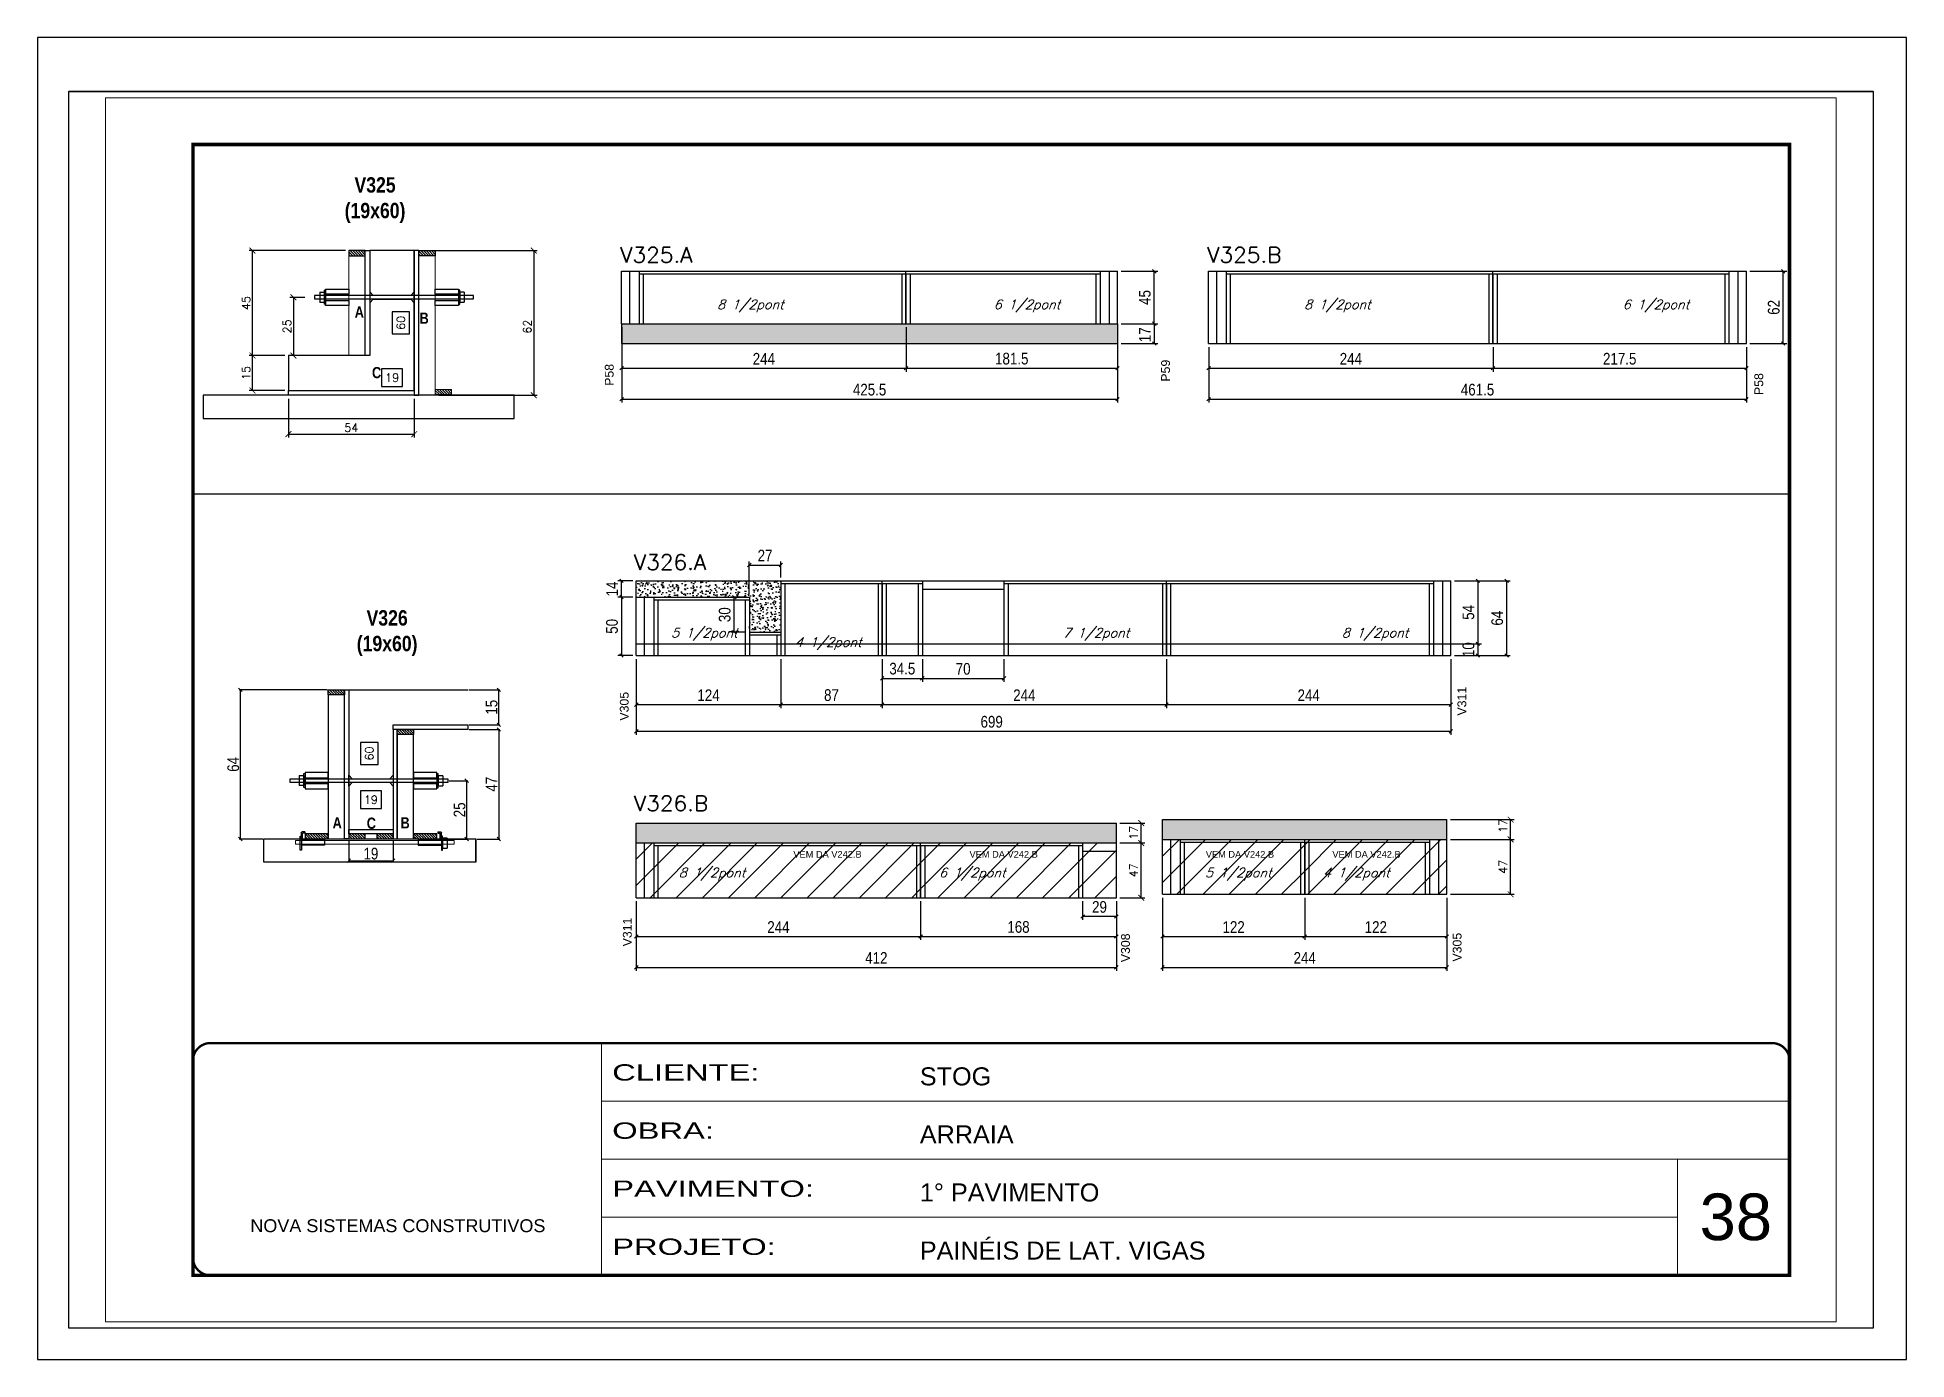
# Paper-space layout '01 (38)' of a CAD drawing. Extents: x -1 to 296, y 0 to 210.
# The model-space entities are those that its viewports show. They can reach past a viewport. Long polylines and large blocks are cut down to what shows.
import ezdxf

# ---------------------------------------------------------------- set-up
doc = ezdxf.new("R2010")
doc.units = 0
doc.linetypes.add('CONTINUO', pattern=[0])
doc.linetypes.add('DASHED', pattern=[0.75, 0.5, -0.25])
doc.layers.get('0').update_dxf_attribs({"linetype": 'CONTINUOUS'})
doc.layers.get('Defpoints').update_dxf_attribs({"linetype": 'CONTINUOUS'})
for name, color, linetype in [('1HACHURA MADEIRAS', 1, 'CONTINUOUS'), ('barrote', 251, 'CONTINUOUS'), ('COTA', 241, 'CONTINUOUS'), ('Cota Seção (2x)', 4, 'CONTINUOUS'), ('detalhes', 4, 'CONTINUOUS'), ('NOMENCLATURA', 7, 'CONTINUOUS'), ('Painéis', 200, 'CONTINUOUS'), ('presilha', 1, 'CONTINUOUS'), ('SARR_2.2x10', 60, 'CONTINUOUS'), ('SARR_2.2x7', 40, 'CONTINUOUS'), ('SARR_3.5x7', 81, 'CONTINUOUS'), ('texto', 7, 'CONTINUOUS'), ('Tubo de PVC', 51, 'CONTINUOUS')]:
    doc.layers.add(name, color=color, linetype=linetype)
for name, color, linetype, lineweight in [('CARIMBO', 255, 'CONTINUOUS', 9), ('CONCRETO', 251, 'CONTINUOUS', 25), ('Folhas', 255, 'CONTINUOUS', 9), ('Madeira', 126, 'CONTINUOUS', 18), ('REAPROVEITAMENTO', 251, 'CONTINUOUS', 9), ('SARRAFO DE PRESSAO', 251, 'DASHED', 9), ('SCO-___-LAJ', 2, 'CONTINUOUS', 0), ('Texto Seção', 7, 'CONTINUOUS', 15)]:
    doc.layers.add(name, color=color, linetype=linetype, lineweight=lineweight)
doc.styles.add('ARIAL', font='arial.ttf')
doc.styles.add('COTA TECNICA', font='techl___.ttf', dxfattribs={"height": 10})
doc.styles.add('COTA TECNICA 2X', font='techl___.ttf', dxfattribs={"height": 10})
doc.styles.add('REGUA-120', font='ROMANS.shx', dxfattribs={"height": 15})
doc.styles.add('ROMANS', font='romans.shx')
doc.styles.add('TECNICA', font='techb___.ttf', dxfattribs={"height": 10})
doc.styles.add('Tecnologia', font='')
doc.styles.get('Tecnologia').set_extended_font_data('Forgotten Futurist')
doc.dimstyles.new('Cota Paínel', dxfattribs={"dimtxt": 7, "dimasz": 5, "dimexe": 3, "dimexo": 3, "dimgap": 3, "dimtad": 1, "dimdec": 1, "dimzin": 12, "dimdsep": 46, "dimtxsty": 'ROMANS', "dimblk": 'ARCHTICK', "dimcen": 0, "dimclrd": 4, "dimclre": 4, "dimclrt": 1, "dimadec": 1, "dimazin": 3, "dimtfac": 1, "dimtdec": 1, "dimtmove": 0, "dimatfit": 3, "dimldrblk": 'OBLIQUE', "dimfxl": 1, "dimtolj": 1, "dimtzin": 12, "dimarcsym": 0})
doc.dimstyles.new('Cota Seção (2x)', dxfattribs={"dimtxt": 7, "dimasz": 5, "dimexe": 3, "dimexo": 3, "dimgap": 2, "dimtad": 3, "dimdec": 1, "dimlfac": 0.5, "dimzin": 12, "dimdsep": 46, "dimtxsty": 'ROMANS', "dimblk": 'ARCHTICK', "dimcen": 0, "dimclrd": 4, "dimclre": 4, "dimclrt": 1, "dimadec": 1, "dimazin": 3, "dimtfac": 1, "dimtdec": 1, "dimtmove": 0, "dimatfit": 3, "dimldrblk": 'OBLIQUE', "dimfxl": 1, "dimtolj": 1, "dimtzin": 12, "dimarcsym": 0})
doc.dimstyles.new('Cota Seção interna', dxfattribs={"dimtxt": 7, "dimasz": 6, "dimexe": 0.18, "dimexo": 2, "dimgap": -4, "dimtad": 3, "dimdec": 1, "dimlfac": 0.5, "dimzin": 12, "dimdsep": 46, "dimtxsty": 'ROMANS', "dimblk": 'ARCHTICK', "dimcen": 0.09, "dimse1": 1, "dimse2": 1, "dimsd1": 1, "dimsd2": 1, "dimclrd": 180, "dimclre": 5, "dimclrt": 1, "dimadec": 0, "dimazin": 3, "dimtfac": 1, "dimtdec": 1, "dimtofl": 0, "dimtmove": 0, "dimatfit": 3, "dimldrblk": 'ARCHTICK', "dimfxl": 1, "dimtolj": 1, "dimtzin": 0, "dimarcsym": 0})
doc.dimstyles.new('PAINEL', dxfattribs={"dimtxt": 10, "dimasz": 3, "dimexe": 3, "dimexo": 3, "dimgap": 3, "dimtad": 1, "dimdec": 1, "dimzin": 12, "dimdsep": 46, "dimtxsty": 'COTA TECNICA', "dimblk1": 'OBLIQUE', "dimblk2": 'OBLIQUE', "dimsah": 1, "dimcen": 0.9, "dimclrd": 4, "dimclre": 4, "dimclrt": 240, "dimadec": 1, "dimazin": 3, "dimtfac": 1, "dimtdec": 1, "dimtmove": 0, "dimatfit": 3, "dimfxl": 1, "dimtolj": 1, "dimtzin": 12, "dimarcsym": 0})
doc.dimstyles.new('SECAO', dxfattribs={"dimscale": 0.333333, "dimtxt": 5, "dimasz": 9, "dimexe": 3, "dimexo": 3, "dimgap": 3, "dimtad": 1, "dimdec": 1, "dimlfac": 0.5, "dimzin": 12, "dimdsep": 46, "dimtxsty": 'COTA TECNICA 2X', "dimblk1": 'OBLIQUE', "dimblk2": 'OBLIQUE', "dimsah": 1, "dimcen": 0.9, "dimclrd": 4, "dimclre": 4, "dimclrt": 240, "dimadec": 1, "dimazin": 3, "dimtfac": 1, "dimtdec": 1, "dimtmove": 0, "dimatfit": 3, "dimfxl": 1, "dimtolj": 1, "dimtzin": 12, "dimarcsym": 0})
pattern_1 = [(135, (5653.7791, -3684.322), (-1.122532, -1.122532), [])]
pattern_2 = [(50, (5857.208, -4843.465), (9.1092334, -0.796954), [0.9525, -10.4775]), (355, (5857.208, -4843.465), (-1.762171, 9.552842), [0.762, -8.382029]), (100.45144, (5857.967, -4843.531), (7.347062, 8.755888), [0.8095, -8.904512]), (46.1842, (5857.208, -4840.925), (13.553952, -2.102116), [1.42875, -15.71625]), (96.63556, (5858.338, -4841.1), (11.870207, 12.371306), [1.214251, -13.35678]), (351.18415, (5857.208, -4840.925), (11.870207, 12.371306), [1.142998, -12.572987]), (21, (5858.478, -4841.56), (7.5807196, -5.11326), [0.9525, -10.4775]), (326, (5858.478, -4841.56), (3.090101, 9.209398), [0.762, -8.382]), (71.45144, (5859.11, -4841.986), (10.670821, 4.096138), [0.8095, -8.904497]), (37.5, (5857.208, -4843.4647), (0.1544302, 4.227752), [0, -8.2804, 0, -8.509, 0, -8.41375]), (7.5, (5857.208, -4843.4647), (3.3409831, 5.0090287), [0, -4.8514, 0, -8.0899, 0, -3.20675]), (327.5, (5854.376, -4843.4647), (6.7795298, -0.2864372), [0, -3.175, 0, -9.906, 0, -13.1445]), (317.5, (5853.106, -4843.465), (7.406459, 1.2713246), [0, -4.1275, 0, -6.5786, 0, -9.3345])]
pattern_3 = [(45, (5857.208, -4862.023), (-11.22532, 11.22532), [])]

psp = doc.layouts.new('01 (38)')

msp = doc.modelspace()

# ---------------------------------------------------------------- texts
at = {"layer": 'CARIMBO', "style": 'ARIAL'}
msp.add_text('38', height=40, dxfattribs=at).set_placement((7225.07, 3079.52))
at = {"layer": 'detalhes', "style": 'TECNICA'}
for s, p in [('A', (6070.98, 3870.81)), ('B', (6126.59, 3865.58)), ('C', (6085.83, 3818.84))]:
    msp.add_text(s, height=9.6, rotation=360, dxfattribs=at).set_placement(p)
for s, p in [('A', (6052.01, 3432.65)), ('C', (6081.3, 3432.34)), ('B', (6110.27, 3432.65))]:
    msp.add_text(s, height=9.6, dxfattribs=at).set_placement(p)
at = {"layer": 'NOMENCLATURA', "linetype": 'Continuous', "style": 'ARIAL'}
for s, p in [('P59', (6770.57, 3815.92)), ('P58', (6293.2, 3812.31)), ('P58', (7279.62, 3804.43)), ('V305', (6306.07, 3525.15)), ('V311', (7024.86, 3529.48)), ('V311', (6308.7, 3331.51)), ('V308', (6736.18, 3317.9)), ('V305', (7020.75, 3318.45))]:
    msp.add_text(s, height=7.567, rotation=90, dxfattribs=at).set_placement(p)
for p in [(6447.39, 3407.62), (6598.57, 3407.62), (6801.33, 3407.62), (6909.93, 3407.62)]:
    msp.add_text('VEM DA V242.B', height=5.6753, dxfattribs=at).set_placement(p)
at = {"layer": 'NOMENCLATURA', "char_height": 13.2, "attachment_point": 2, "style": 'TECNICA'}
for s, insert in [('V325\\P(19x60)', (6088.46, 3991.28)), ('V326\\P(19x60)', (6098.82, 3619.88))]:
    msp.add_mtext_dynamic_manual_height_columns(s, width=13.2, gutter_width=1, heights=[0], dxfattribs=dict(at, insert=insert))
at = {"layer": 'texto', "color": 2, "char_height": 8, "attachment_point": 5, "style": 'ROMANS'}
for s, insert in [('{\\Q19;\\C256;8 1/2pont}', (6410.59, 3880.83)), ('{\\Q19;\\C256;6 1/2pont}', (6647.89, 3880.83)), ('{\\Q19;\\C256;8 1/2pont}', (6914.29, 3880.83)), ('{\\Q19;\\C256;6 1/2pont}', (7187.58, 3880.83)), ('{\\Q19;\\C256;5 1/2pont}', (6371.04, 3599.23)), ('{\\Q19;\\C256;4 1/2pont}', (6477.41, 3591.22)), ('{\\Q19;\\C256;7 1/2pont}', (6707.13, 3599.23)), ('{\\Q19;\\C256;8 1/2pont}', (6946.63, 3599.23)), ('{\\Q19;\\C256;8 1/2pont}', (6377.63, 3393.41)), ('{\\Q19;\\C256;6 1/2pont}', (6600.96, 3393.41)), ('{\\Q19;\\C256;5 1/2pont}', (6829.2, 3393.41)), ('{\\Q19;\\C256;4 1/2pont}', (6930.54, 3393.41))]:
    msp.add_mtext(s, dxfattribs=dict(at, insert=insert))
at = {"layer": 'Texto Seção', "style": 'REGUA-120', "width": 1.05}
for s, p in [('V325.A', (6298.87, 3918.15)), ('V325.B', (6802.56, 3918.15)), ('V326.A', (6310.63, 3654.56)), ('V326.B', (6310.63, 3447.63))]:
    msp.add_text(s, height=13, dxfattribs=at).set_placement(p)

# ---------------------------------------------------------------- blocks, each defined once
blk = doc.blocks.new('9999999999')
at = {"color": 30, "linetype": 'CONTINUO'}
for p, q in [((98564.6, 34230.2), (98564.6, 34429.4)), ((98564.6, 34379.6), (99584, 34379.6)), ((98564.6, 34329.8), (99488, 34329.8)), ((99584, 34329.8), (99488, 34329.8)), ((99488, 34329.8), (99488, 34230.2)), ((98564.6, 34280), (99488, 34280))]:
    blk.add_line(p, q, dxfattribs=at)
at = {"color": 30, "linetype": 'CONTINUO', "const_width": 2}
blk.add_lwpolyline([(99584, 34230.2), (99584, 34414.4, 0.414214), (99569, 34429.4), (98229, 34429.4, 0.414214), (98214, 34414.4), (98214, 34245.2, 0.414214), (98229, 34230.2), (99584, 34230.2)], format="xyb", dxfattribs=at)
at = {"layer": 'Folhas'}
blk.add_lwpolyline([(98139, 34190.2), (99624, 34190.2), (99624, 35240.2), (98139, 35240.2)], close=True, dxfattribs=at)
at = {"layer": 'Folhas', "color": 30, "const_width": 3}
blk.add_lwpolyline([(98214, 34230.2), (99584, 34230.2), (99584, 35200.2), (98214, 35200.2)], close=True, dxfattribs=at)
at = {"color": 7, "linetype": 'Continuous', "ltscale": 5, "style": 'ARIAL'}
for s, height, p in [('STOG', 15.48, (98837.7, 34393.1)), ('ARRAIA', 15.48, (98837.7, 34343.3)), ('1° PAVIMENTO', 15.483, (98837.7, 34293.5)), ('NOVA SISTEMAS CONSTRUTIVOS', 11.059, (98263.2, 34267.2)), ('PAINÉIS DE LAT. VIGAS', 15.483, (98837.7, 34243.7))]:
    blk.add_text(s, height=height, dxfattribs=at).set_placement(p)
at = {"layer": 'Folhas', "color": 7, "style": 'Tecnologia', "width": 1.5}
for s, p in [('CLIENTE:', (98573.7, 34397.2)), ('OBRA:', (98573.7, 34347.3)), ('PAVIMENTO:', (98573.7, 34297.5)), ('PROJETO:', (98573.7, 34247.7))]:
    blk.add_text(s, height=14, dxfattribs=at).set_placement(p)
blk = doc.blocks.new('_ArchTick')
at = {"color": 0, "linetype": 'ByBlock', "const_width": 0.15}
blk.add_lwpolyline([(-0.5, -0.5), (0.5, 0.5)], dxfattribs=at)
blk = doc.blocks.new('*D1235')
at = {"layer": 'COTA', "color": 4, "lineweight": -2, "transparency": 16777216}
for p, q in [((6028.1, 3888.2), (6015.4, 3888.2)), ((6018.4, 3888.2), (6018.4, 3838.3)), ((6028.1, 3838.3), (6015.4, 3838.3))]:
    blk.add_line(p, q, dxfattribs=at)
at = {"layer": 'Defpoints', "color": 0, "transparency": 16777216}
for p in [(6031.1, 3888.2), (6018.4, 3838.3), (6031.1, 3838.3)]:
    blk.add_point(p, dxfattribs=at)
at = {"layer": 'COTA', "color": 4, "lineweight": -2, "transparency": 16777216, "xscale": 5, "yscale": 5, "zscale": 5}
for p, rotation in [((6018.4, 3888.2), 90), ((6018.4, 3838.3), 270)]:
    blk.add_blockref('_ArchTick', p, dxfattribs=dict(at, rotation=rotation))
at = {"layer": 'COTA', "color": 1, "transparency": 16777216, "insert": (6012.9, 3863.3), "char_height": 7, "attachment_point": 5, "rotation": 90, "style": 'ROMANS'}
blk.add_mtext('\\A1;25', dxfattribs=at)
blk = doc.blocks.new('_Oblique')
at = {"color": 0, "linetype": 'ByBlock', "lineweight": -2}
blk.add_line((-0.5, -0.5), (0.5, 0.5), dxfattribs=at)
blk = doc.blocks.new('*D1314')
at = {"layer": 'COTA', "color": 4, "lineweight": -2, "transparency": 16777216}
for p, q in [((6133.5, 3928.3), (6227.6, 3928.3)), ((6224.6, 3928.3), (6224.6, 3804.3)), ((6143.1, 3804.3), (6227.6, 3804.3))]:
    blk.add_line(p, q, dxfattribs=at)
at = {"layer": 'Defpoints', "color": 0, "transparency": 16777216}
for p in [(6130.5, 3928.3), (6140.1, 3804.3), (6224.6, 3804.3)]:
    blk.add_point(p, dxfattribs=at)
at = {"layer": 'COTA', "color": 4, "lineweight": -2, "transparency": 16777216, "xscale": 5, "yscale": 5, "zscale": 5}
for p, rotation in [((6224.6, 3928.3), 90), ((6224.6, 3804.3), 270)]:
    blk.add_blockref('_ArchTick', p, dxfattribs=dict(at, rotation=rotation))
at = {"layer": 'COTA', "color": 1, "transparency": 16777216, "insert": (6219.1, 3863.1), "char_height": 7, "attachment_point": 5, "rotation": 90, "style": 'ROMANS'}
blk.add_mtext('\\A1;62', dxfattribs=at)
blk = doc.blocks.new('*D1236')
at = {"layer": 'Cota Seção (2x)', "color": 180, "lineweight": -2, "transparency": 16777216}
for p, q in [((6118.1, 3875.8), (6103.1, 3875.8)), ((6103.1, 3875.8), (6103.1, 3856.8)), ((6118.1, 3856.8), (6118.1, 3875.8)), ((6103.1, 3856.8), (6118.1, 3856.8))]:
    blk.add_line(p, q, dxfattribs=at)
at = {"layer": 'Defpoints', "color": 0, "transparency": 16777216}
for p in [(6122.1, 3928.3), (6122.1, 3808.3), (6122.1, 3808.3)]:
    blk.add_point(p, dxfattribs=at)
at = {"layer": 'Cota Seção (2x)', "color": 1, "transparency": 16777216, "insert": (6110.6, 3866.3), "char_height": 7, "attachment_point": 5, "rotation": 90, "style": 'ROMANS'}
blk.add_mtext('\\A1;60', dxfattribs=at)
blk = doc.blocks.new('*D1315')
at = {"layer": 'COTA', "color": 4, "lineweight": -2, "transparency": 16777216}
for p, q in [((6014.1, 3801.3), (6014.1, 3767.9)), ((6122.1, 3801.3), (6122.1, 3767.9)), ((6014.1, 3770.9), (6122.1, 3770.9))]:
    blk.add_line(p, q, dxfattribs=at)
at = {"layer": 'Defpoints', "color": 0, "transparency": 16777216}
for p in [(6014.1, 3804.3), (6122.1, 3804.3), (6122.1, 3770.9)]:
    blk.add_point(p, dxfattribs=at)
at = {"layer": 'COTA', "color": 4, "lineweight": -2, "transparency": 16777216, "xscale": 5, "yscale": 5, "zscale": 5, "rotation": 180}
blk.add_blockref('_ArchTick', (6014.1, 3770.9), dxfattribs=at)
at = {"layer": 'COTA', "color": 4, "lineweight": -2, "transparency": 16777216, "xscale": 5, "yscale": 5, "zscale": 5}
blk.add_blockref('_ArchTick', (6122.1, 3770.9), dxfattribs=at)
at = {"layer": 'COTA', "color": 1, "transparency": 16777216, "insert": (6068.1, 3776.4), "char_height": 7, "attachment_point": 5, "style": 'ROMANS'}
blk.add_mtext('\\A1;54', dxfattribs=at)
blk = doc.blocks.new('*D1237')
at = {"layer": 'Cota Seção (2x)', "color": 180, "lineweight": -2, "transparency": 16777216}
for p, q in [((6112.1, 3826.8), (6094.1, 3826.8)), ((6094.1, 3826.8), (6094.1, 3811.8)), ((6112.1, 3811.8), (6112.1, 3826.8)), ((6094.1, 3811.8), (6112.1, 3811.8))]:
    blk.add_line(p, q, dxfattribs=at)
at = {"layer": 'Defpoints', "color": 0, "transparency": 16777216}
for p in [(6084.1, 3928.3), (6122.1, 3928.3), (6122.1, 3807.8)]:
    blk.add_point(p, dxfattribs=at)
at = {"layer": 'Cota Seção (2x)', "color": 1, "transparency": 16777216, "insert": (6103.1, 3819.3), "char_height": 7, "attachment_point": 5, "style": 'ROMANS'}
blk.add_mtext('\\A1;19', dxfattribs=at)
blk = doc.blocks.new('*D1316')
at = {"layer": 'COTA', "color": 4, "lineweight": -2, "transparency": 16777216}
for p, q in [((6011.1, 3838.3), (5980.3, 3838.3)), ((5983.3, 3808.3), (5983.3, 3838.3)), ((6011.1, 3808.3), (5980.3, 3808.3))]:
    blk.add_line(p, q, dxfattribs=at)
at = {"layer": 'Defpoints', "color": 0, "transparency": 16777216}
for p in [(5983.3, 3838.3), (6014.1, 3838.3), (6014.1, 3808.3)]:
    blk.add_point(p, dxfattribs=at)
at = {"layer": 'COTA', "color": 4, "lineweight": -2, "transparency": 16777216, "xscale": 5, "yscale": 5, "zscale": 5}
for p, rotation in [((5983.3, 3838.3), 90), ((5983.3, 3808.3), 270)]:
    blk.add_blockref('_ArchTick', p, dxfattribs=dict(at, rotation=rotation))
at = {"layer": 'COTA', "color": 1, "transparency": 16777216, "insert": (5977.8, 3823.3), "char_height": 7, "attachment_point": 5, "rotation": 90, "style": 'ROMANS'}
blk.add_mtext('\\A1;15', dxfattribs=at)
blk = doc.blocks.new('*D1317')
at = {"layer": 'COTA', "color": 4, "lineweight": -2, "transparency": 16777216}
for p, q in [((6063.1, 3928.3), (5980.3, 3928.3)), ((5983.3, 3838.3), (5983.3, 3928.3)), ((6011.1, 3838.3), (5980.3, 3838.3))]:
    blk.add_line(p, q, dxfattribs=at)
at = {"layer": 'Defpoints', "color": 0, "transparency": 16777216}
for p in [(5983.3, 3928.3), (6066.1, 3928.3), (6014.1, 3838.3)]:
    blk.add_point(p, dxfattribs=at)
at = {"layer": 'COTA', "color": 4, "lineweight": -2, "transparency": 16777216, "xscale": 5, "yscale": 5, "zscale": 5}
for p, rotation in [((5983.3, 3928.3), 90), ((5983.3, 3838.3), 270)]:
    blk.add_blockref('_ArchTick', p, dxfattribs=dict(at, rotation=rotation))
at = {"layer": 'COTA', "color": 1, "transparency": 16777216, "insert": (5977.8, 3883.3), "char_height": 7, "attachment_point": 5, "rotation": 90, "style": 'ROMANS'}
blk.add_mtext('\\A1;45', dxfattribs=at)
blk = doc.blocks.new('*D1238')
at = {"layer": 'COTA', "color": 4, "linetype": 'ByBlock', "lineweight": -2, "transparency": 16777216}
for p, q in [((6300.1, 3862.6), (6300.1, 3824.4)), ((6544.1, 3862.6), (6544.1, 3824.4)), ((6300.1, 3827.4), (6544.1, 3827.4))]:
    blk.add_line(p, q, dxfattribs=at)
at = {"layer": 'Defpoints', "color": 0, "linetype": 'ByBlock', "transparency": 16777216}
for p in [(6300.1, 3865.6), (6544.1, 3865.6), (6544.1, 3827.4)]:
    blk.add_point(p, dxfattribs=at)
at = {"layer": 'COTA', "color": 4, "linetype": 'ByBlock', "lineweight": -2, "transparency": 16777216, "xscale": 3, "yscale": 3, "zscale": 3, "rotation": 180}
blk.add_blockref('_Oblique', (6300.1, 3827.4), dxfattribs=at)
at = {"layer": 'COTA', "color": 4, "linetype": 'ByBlock', "lineweight": -2, "transparency": 16777216, "xscale": 3, "yscale": 3, "zscale": 3}
blk.add_blockref('_Oblique', (6544.1, 3827.4), dxfattribs=at)
at = {"layer": 'COTA', "color": 240, "linetype": 'ByBlock', "transparency": 16777216, "insert": (6422.1, 3835.5), "char_height": 10, "attachment_point": 5, "style": 'COTA TECNICA'}
blk.add_mtext('\\A1;244', dxfattribs=at)
blk = doc.blocks.new('*D1239')
at = {"layer": 'COTA', "color": 4, "linetype": 'ByBlock', "lineweight": -2, "transparency": 16777216}
for p, q in [((6544.1, 3862.6), (6544.1, 3824.4)), ((6725.6, 3862.6), (6725.6, 3824.4)), ((6544.1, 3827.4), (6725.6, 3827.4))]:
    blk.add_line(p, q, dxfattribs=at)
at = {"layer": 'Defpoints', "color": 0, "linetype": 'ByBlock', "transparency": 16777216}
for p in [(6544.1, 3865.6), (6725.6, 3865.6), (6725.6, 3827.4)]:
    blk.add_point(p, dxfattribs=at)
at = {"layer": 'COTA', "color": 4, "linetype": 'ByBlock', "lineweight": -2, "transparency": 16777216, "xscale": 3, "yscale": 3, "zscale": 3, "rotation": 180}
blk.add_blockref('_Oblique', (6544.1, 3827.4), dxfattribs=at)
at = {"layer": 'COTA', "color": 4, "linetype": 'ByBlock', "lineweight": -2, "transparency": 16777216, "xscale": 3, "yscale": 3, "zscale": 3}
blk.add_blockref('_Oblique', (6725.6, 3827.4), dxfattribs=at)
at = {"layer": 'COTA', "color": 240, "linetype": 'ByBlock', "transparency": 16777216, "insert": (6634.8, 3835.6), "char_height": 10, "attachment_point": 5, "style": 'COTA TECNICA'}
blk.add_mtext('\\A1;181.5', dxfattribs=at)
blk = doc.blocks.new('*D1318')
at = {"layer": 'COTA', "color": 4, "linetype": 'ByBlock', "lineweight": -2, "transparency": 16777216}
for p, q in [((6300.1, 3862.6), (6300.1, 3797.9)), ((6725.6, 3862.6), (6725.6, 3797.9)), ((6300.1, 3800.9), (6725.6, 3800.9))]:
    blk.add_line(p, q, dxfattribs=at)
at = {"layer": 'Defpoints', "color": 0, "linetype": 'ByBlock', "transparency": 16777216}
for p in [(6300.1, 3865.6), (6725.6, 3865.6), (6725.6, 3800.9)]:
    blk.add_point(p, dxfattribs=at)
at = {"layer": 'COTA', "color": 4, "linetype": 'ByBlock', "lineweight": -2, "transparency": 16777216, "xscale": 3, "yscale": 3, "zscale": 3, "rotation": 180}
blk.add_blockref('_Oblique', (6300.1, 3800.9), dxfattribs=at)
at = {"layer": 'COTA', "color": 4, "linetype": 'ByBlock', "lineweight": -2, "transparency": 16777216, "xscale": 3, "yscale": 3, "zscale": 3}
blk.add_blockref('_Oblique', (6725.6, 3800.9), dxfattribs=at)
at = {"layer": 'COTA', "color": 240, "linetype": 'ByBlock', "transparency": 16777216, "insert": (6512.8, 3809), "char_height": 10, "attachment_point": 5, "style": 'COTA TECNICA'}
blk.add_mtext('\\A1;425.5', dxfattribs=at)
blk = doc.blocks.new('*D1240')
at = {"layer": 'COTA', "color": 4, "lineweight": -2, "transparency": 16777216}
for p, q in [((6728.6, 3910.6), (6760.1, 3910.6)), ((6757.1, 3865.6), (6757.1, 3910.6)), ((6728.6, 3865.6), (6760.1, 3865.6))]:
    blk.add_line(p, q, dxfattribs=at)
at = {"layer": 'Defpoints', "color": 0, "transparency": 16777216}
for p in [(6725.6, 3910.6), (6757.1, 3910.6), (6725.6, 3865.6)]:
    blk.add_point(p, dxfattribs=at)
at = {"layer": 'COTA', "color": 4, "lineweight": -2, "transparency": 16777216, "xscale": 3, "yscale": 3, "zscale": 3}
for p, rotation in [((6757.1, 3910.6), 90), ((6757.1, 3865.6), 270)]:
    blk.add_blockref('_Oblique', p, dxfattribs=dict(at, rotation=rotation))
at = {"layer": 'COTA', "color": 240, "transparency": 16777216, "insert": (6749, 3888.1), "char_height": 10, "attachment_point": 5, "rotation": 90, "style": 'COTA TECNICA'}
blk.add_mtext('\\A1;45', dxfattribs=at)
blk = doc.blocks.new('*D1319')
at = {"layer": 'COTA', "color": 4, "lineweight": -2, "transparency": 16777216}
for p, q in [((6728.6, 3865.6), (6760.1, 3865.6)), ((6757.1, 3865.6), (6757.1, 3848.6)), ((6728.6, 3848.6), (6760.1, 3848.6))]:
    blk.add_line(p, q, dxfattribs=at)
at = {"layer": 'Defpoints', "color": 0, "transparency": 16777216}
for p in [(6725.6, 3865.6), (6725.6, 3848.6), (6757.1, 3848.6)]:
    blk.add_point(p, dxfattribs=at)
at = {"layer": 'COTA', "color": 4, "lineweight": -2, "transparency": 16777216, "xscale": 3, "yscale": 3, "zscale": 3}
for p, rotation in [((6757.1, 3865.6), 90), ((6757.1, 3848.6), 270)]:
    blk.add_blockref('_Oblique', p, dxfattribs=dict(at, rotation=rotation))
at = {"layer": 'COTA', "color": 240, "transparency": 16777216, "insert": (6749.1, 3856.1), "char_height": 10, "attachment_point": 5, "rotation": 90, "style": 'COTA TECNICA'}
blk.add_mtext('\\A1;17', dxfattribs=at)
blk = doc.blocks.new('*D1241')
at = {"layer": 'COTA', "color": 4, "linetype": 'ByBlock', "lineweight": -2, "transparency": 16777216}
for p, q in [((6803.8, 3845.6), (6803.8, 3824.4)), ((7047.8, 3845.6), (7047.8, 3824.4)), ((6803.8, 3827.4), (7047.8, 3827.4))]:
    blk.add_line(p, q, dxfattribs=at)
at = {"layer": 'Defpoints', "color": 0, "linetype": 'ByBlock', "transparency": 16777216}
for p in [(6803.8, 3848.6), (7047.8, 3848.6), (7047.8, 3827.4)]:
    blk.add_point(p, dxfattribs=at)
at = {"layer": 'COTA', "color": 4, "linetype": 'ByBlock', "lineweight": -2, "transparency": 16777216, "xscale": 3, "yscale": 3, "zscale": 3, "rotation": 180}
blk.add_blockref('_Oblique', (6803.8, 3827.4), dxfattribs=at)
at = {"layer": 'COTA', "color": 4, "linetype": 'ByBlock', "lineweight": -2, "transparency": 16777216, "xscale": 3, "yscale": 3, "zscale": 3}
blk.add_blockref('_Oblique', (7047.8, 3827.4), dxfattribs=at)
at = {"layer": 'COTA', "color": 240, "linetype": 'ByBlock', "transparency": 16777216, "insert": (6925.8, 3835.5), "char_height": 10, "attachment_point": 5, "style": 'COTA TECNICA'}
blk.add_mtext('\\A1;244', dxfattribs=at)
blk = doc.blocks.new('*D1242')
at = {"layer": 'COTA', "color": 4, "linetype": 'ByBlock', "lineweight": -2, "transparency": 16777216}
for p, q in [((7047.8, 3845.6), (7047.8, 3824.4)), ((7265.3, 3845.6), (7265.3, 3824.4)), ((7047.8, 3827.4), (7265.3, 3827.4))]:
    blk.add_line(p, q, dxfattribs=at)
at = {"layer": 'Defpoints', "color": 0, "linetype": 'ByBlock', "transparency": 16777216}
for p in [(7047.8, 3848.6), (7265.3, 3848.6), (7265.3, 3827.4)]:
    blk.add_point(p, dxfattribs=at)
at = {"layer": 'COTA', "color": 4, "linetype": 'ByBlock', "lineweight": -2, "transparency": 16777216, "xscale": 3, "yscale": 3, "zscale": 3, "rotation": 180}
blk.add_blockref('_Oblique', (7047.8, 3827.4), dxfattribs=at)
at = {"layer": 'COTA', "color": 4, "linetype": 'ByBlock', "lineweight": -2, "transparency": 16777216, "xscale": 3, "yscale": 3, "zscale": 3}
blk.add_blockref('_Oblique', (7265.3, 3827.4), dxfattribs=at)
at = {"layer": 'COTA', "color": 240, "linetype": 'ByBlock', "transparency": 16777216, "insert": (7156.5, 3835.5), "char_height": 10, "attachment_point": 5, "style": 'COTA TECNICA'}
blk.add_mtext('\\A1;217.5', dxfattribs=at)
blk = doc.blocks.new('*D1320')
at = {"layer": 'COTA', "color": 4, "linetype": 'ByBlock', "lineweight": -2, "transparency": 16777216}
for p, q in [((6803.8, 3845.6), (6803.8, 3797.9)), ((7265.3, 3845.6), (7265.3, 3797.9)), ((6803.8, 3800.9), (7265.3, 3800.9))]:
    blk.add_line(p, q, dxfattribs=at)
at = {"layer": 'Defpoints', "color": 0, "linetype": 'ByBlock', "transparency": 16777216}
for p in [(6803.8, 3848.6), (7265.3, 3848.6), (7265.3, 3800.9)]:
    blk.add_point(p, dxfattribs=at)
at = {"layer": 'COTA', "color": 4, "linetype": 'ByBlock', "lineweight": -2, "transparency": 16777216, "xscale": 3, "yscale": 3, "zscale": 3, "rotation": 180}
blk.add_blockref('_Oblique', (6803.8, 3800.9), dxfattribs=at)
at = {"layer": 'COTA', "color": 4, "linetype": 'ByBlock', "lineweight": -2, "transparency": 16777216, "xscale": 3, "yscale": 3, "zscale": 3}
blk.add_blockref('_Oblique', (7265.3, 3800.9), dxfattribs=at)
at = {"layer": 'COTA', "color": 240, "linetype": 'ByBlock', "transparency": 16777216, "insert": (7034.5, 3809), "char_height": 10, "attachment_point": 5, "style": 'COTA TECNICA'}
blk.add_mtext('\\A1;461.5', dxfattribs=at)
blk = doc.blocks.new('*D1243')
at = {"layer": 'COTA', "color": 4, "lineweight": -2, "transparency": 16777216}
for p, q in [((7268.3, 3910.6), (7299.8, 3910.6)), ((7296.8, 3848.6), (7296.8, 3910.6)), ((7268.3, 3848.6), (7299.8, 3848.6))]:
    blk.add_line(p, q, dxfattribs=at)
at = {"layer": 'Defpoints', "color": 0, "transparency": 16777216}
for p in [(7265.3, 3910.6), (7296.8, 3910.6), (7265.3, 3848.6)]:
    blk.add_point(p, dxfattribs=at)
at = {"layer": 'COTA', "color": 4, "lineweight": -2, "transparency": 16777216, "xscale": 3, "yscale": 3, "zscale": 3}
for p, rotation in [((7296.8, 3910.6), 90), ((7296.8, 3848.6), 270)]:
    blk.add_blockref('_Oblique', p, dxfattribs=dict(at, rotation=rotation))
at = {"layer": 'COTA', "color": 240, "transparency": 16777216, "insert": (7288.7, 3879.6), "char_height": 10, "attachment_point": 5, "rotation": 90, "style": 'COTA TECNICA'}
blk.add_mtext('\\A1;62', dxfattribs=at)
blk = doc.blocks.new('*D1222')
at = {"layer": 'COTA', "color": 4, "lineweight": -2, "transparency": 16777216}
for p, q in [((6065.9, 3422.6), (6065.9, 3404)), ((6103.9, 3422.6), (6103.9, 3404)), ((6065.9, 3405), (6103.9, 3405))]:
    blk.add_line(p, q, dxfattribs=at)
at = {"layer": 'Defpoints', "color": 0, "transparency": 16777216}
for p in [(6065.9, 3423.6), (6103.9, 3423.6), (6103.9, 3405)]:
    blk.add_point(p, dxfattribs=at)
at = {"layer": 'COTA', "color": 4, "lineweight": -2, "transparency": 16777216, "xscale": 3, "yscale": 3, "zscale": 3, "rotation": 180}
blk.add_blockref('_Oblique', (6065.9, 3405), dxfattribs=at)
at = {"layer": 'COTA', "color": 4, "lineweight": -2, "transparency": 16777216, "xscale": 3, "yscale": 3, "zscale": 3}
blk.add_blockref('_Oblique', (6103.9, 3405), dxfattribs=at)
at = {"layer": 'COTA', "color": 240, "transparency": 16777216, "insert": (6084.9, 3411), "char_height": 10, "attachment_point": 5, "style": 'COTA TECNICA 2X'}
blk.add_mtext('\\A1;19', dxfattribs=at)
blk = doc.blocks.new('PRESILHA METÁLICA 1')
at = {"layer": 'presilha'}
for p, q in [((0, 13), (6, 13)), ((0, 13), (0, 0)), ((6, 0), (0, 0)), ((6, 15.5), (7.5, 15.5)), ((6, -2.5), (6, 15.5)), ((6, 13), (6, 0)), ((7.5, 10.6), (7.5, 19.9)), ((7.5, 15.5), (7.5, -2.5)), ((37.5, 4.1), (7.5, 4.1)), ((12, 21), (8.6, 21)), ((9, 11.6), (9, 18.9)), ((12, 19.5), (9.6, 19.5)), ((37.5, 11), (9.6, 11)), ((12, 21), (12, 19.5)), ((37.5, 11), (37.5, 4.1)), ((7.5, -2.5), (6, -2.5))]:
    blk.add_line(p, q, dxfattribs=at)
for centre, radius, start, end in [((8.6, 19.9), 1.14, 90, 180), ((9.6, 18.9), 0.57, 90, 180), ((9.6, 11.6), 0.57, 180, 270)]:
    blk.add_arc(centre, radius, start, end, dxfattribs=at)
blk = doc.blocks.new('PRESILHA METÁLICA 2')
at = {"layer": 'presilha'}
for p, q in [((-30.8, 13.5), (-30.8, 6.6)), ((-30.8, 13.5), (-2.8, 13.5)), ((-30.8, 6.6), (-0.8, 6.6)), ((-5.2, 23.5), (-5.2, 22)), ((-5.2, 23.5), (-1.9, 23.5)), ((-5.2, 22), (-2.8, 22)), ((-2.2, 14.1), (-2.2, 21.4)), ((0.8, 18), (-0.8, 18)), ((-0.8, 18), (-0.8, 0)), ((-0.8, 0), (0.8, 0)), ((-0.8, 14.6), (-0.8, 22.4)), ((0.8, 0), (0.8, 18))]:
    blk.add_line(p, q, dxfattribs=at)
for centre, radius, start, end in [((-2.8, 21.4), 0.57, 0, 90), ((-2.8, 14.1), 0.57, 270, 0), ((-1.9, 22.4), 1.14, 0, 90)]:
    blk.add_arc(centre, radius, start, end, dxfattribs=at)
blk = doc.blocks.new('*D1223')
at = {"layer": 'COTA', "color": 4, "lineweight": -2, "transparency": 16777216}
for p, q in [((6169.2, 3517.6), (6195.6, 3517.6)), ((6194.6, 3517.6), (6194.6, 3423.6)), ((6176, 3423.6), (6195.6, 3423.6))]:
    blk.add_line(p, q, dxfattribs=at)
at = {"layer": 'Defpoints', "color": 0, "transparency": 16777216}
for p in [(6168.2, 3517.6), (6175, 3423.6), (6194.6, 3423.6)]:
    blk.add_point(p, dxfattribs=at)
at = {"layer": 'COTA', "color": 4, "lineweight": -2, "transparency": 16777216, "xscale": 3, "yscale": 3, "zscale": 3}
for p, rotation in [((6194.6, 3517.6), 90), ((6194.6, 3423.6), 270)]:
    blk.add_blockref('_Oblique', p, dxfattribs=dict(at, rotation=rotation))
at = {"layer": 'COTA', "color": 240, "transparency": 16777216, "insert": (6188.5, 3470.6), "char_height": 10, "attachment_point": 5, "rotation": 90, "style": 'COTA TECNICA 2X'}
blk.add_mtext('\\A1;47', dxfattribs=at)
blk = doc.blocks.new('*D1224')
at = {"layer": 'Cota Seção (2x)', "color": 180, "lineweight": -2, "transparency": 16777216}
for p, q in [((6091, 3506.4), (6076, 3506.4)), ((6076, 3506.4), (6076, 3487.4)), ((6091, 3487.4), (6091, 3506.4)), ((6076, 3487.4), (6091, 3487.4))]:
    blk.add_line(p, q, dxfattribs=at)
at = {"layer": 'Defpoints', "color": 0, "transparency": 16777216}
for p in [(6065.9, 3551.6), (6095, 3551.6), (6073.4, 3431.6)]:
    blk.add_point(p, dxfattribs=at)
at = {"layer": 'Cota Seção (2x)', "color": 1, "transparency": 16777216, "insert": (6083.5, 3496.9), "char_height": 7, "attachment_point": 5, "rotation": 90, "style": 'ROMANS'}
blk.add_mtext('\\A1;60', dxfattribs=at)
blk = doc.blocks.new('*D1225')
at = {"layer": 'COTA', "color": 4, "lineweight": -2, "transparency": 16777216}
for p, q in [((6169.2, 3551.6), (6195.6, 3551.6)), ((6194.6, 3521.6), (6194.6, 3551.6)), ((6169.2, 3521.6), (6195.6, 3521.6))]:
    blk.add_line(p, q, dxfattribs=at)
at = {"layer": 'Defpoints', "color": 0, "transparency": 16777216}
for p in [(6168.2, 3551.6), (6194.6, 3551.6), (6168.2, 3521.6)]:
    blk.add_point(p, dxfattribs=at)
at = {"layer": 'COTA', "color": 4, "lineweight": -2, "transparency": 16777216, "xscale": 3, "yscale": 3, "zscale": 3}
for p, rotation in [((6194.6, 3551.6), 90), ((6194.6, 3521.6), 270)]:
    blk.add_blockref('_Oblique', p, dxfattribs=dict(at, rotation=rotation))
at = {"layer": 'COTA', "color": 240, "transparency": 16777216, "insert": (6188.5, 3536.6), "char_height": 10, "attachment_point": 5, "rotation": 90, "style": 'COTA TECNICA 2X'}
blk.add_mtext('\\A1;15', dxfattribs=at)
blk = doc.blocks.new('*D1226')
at = {"layer": 'COTA', "color": 4, "lineweight": -2, "transparency": 16777216}
for p, q in [((6047.3, 3551.6), (5971.9, 3551.6)), ((5972.9, 3423.6), (5972.9, 3551.6)), ((5992.1, 3423.6), (5971.9, 3423.6))]:
    blk.add_line(p, q, dxfattribs=at)
at = {"layer": 'Defpoints', "color": 0, "transparency": 16777216}
for p in [(5972.9, 3551.6), (6048.3, 3551.6), (5993.1, 3423.6)]:
    blk.add_point(p, dxfattribs=at)
at = {"layer": 'COTA', "color": 4, "lineweight": -2, "transparency": 16777216, "xscale": 3, "yscale": 3, "zscale": 3}
for p, rotation in [((5972.9, 3551.6), 90), ((5972.9, 3423.6), 270)]:
    blk.add_blockref('_Oblique', p, dxfattribs=dict(at, rotation=rotation))
at = {"layer": 'COTA', "color": 240, "transparency": 16777216, "insert": (5966.8, 3487.6), "char_height": 10, "attachment_point": 5, "rotation": 90, "style": 'COTA TECNICA 2X'}
blk.add_mtext('\\A1;64', dxfattribs=at)
blk = doc.blocks.new('*D1227')
at = {"layer": 'COTA', "color": 4, "lineweight": -2, "transparency": 16777216}
for p, q in [((6152, 3473.6), (6168.1, 3473.6)), ((6167.1, 3423.6), (6167.1, 3473.6)), ((6142.5, 3423.6), (6168.1, 3423.6))]:
    blk.add_line(p, q, dxfattribs=at)
at = {"layer": 'Defpoints', "color": 0, "transparency": 16777216}
for p in [(6151, 3473.6), (6167.1, 3473.6), (6141.5, 3423.6)]:
    blk.add_point(p, dxfattribs=at)
at = {"layer": 'COTA', "color": 4, "lineweight": -2, "transparency": 16777216, "xscale": 3, "yscale": 3, "zscale": 3}
for p, rotation in [((6167.1, 3473.6), 90), ((6167.1, 3423.6), 270)]:
    blk.add_blockref('_Oblique', p, dxfattribs=dict(at, rotation=rotation))
at = {"layer": 'COTA', "color": 240, "transparency": 16777216, "insert": (6161, 3448.6), "char_height": 10, "attachment_point": 5, "rotation": 90, "style": 'COTA TECNICA 2X'}
blk.add_mtext('\\A1;25', dxfattribs=at)
blk = doc.blocks.new('*D1306')
at = {"layer": 'Cota Seção (2x)', "color": 180, "lineweight": -2, "transparency": 16777216}
for p, q in [((6093.9, 3464.8), (6075.9, 3464.8)), ((6075.9, 3464.8), (6075.9, 3449.8)), ((6093.9, 3449.8), (6093.9, 3464.8)), ((6075.9, 3449.8), (6093.9, 3449.8))]:
    blk.add_line(p, q, dxfattribs=at)
at = {"layer": 'Defpoints', "color": 0, "transparency": 16777216}
for p in [(6065.9, 3445.8), (6065.9, 3431.6), (6103.9, 3431.6)]:
    blk.add_point(p, dxfattribs=at)
at = {"layer": 'Cota Seção (2x)', "color": 1, "transparency": 16777216, "insert": (6084.9, 3457.3), "char_height": 7, "attachment_point": 5, "style": 'ROMANS'}
blk.add_mtext('\\A1;19', dxfattribs=at)
blk = doc.blocks.new('*D1228')
at = {"layer": 'COTA', "color": 4, "linetype": 'ByBlock', "lineweight": -2, "transparency": 16777216}
for p, q in [((7014.6, 3645), (7062.5, 3645)), ((7059.5, 3581), (7059.5, 3645)), ((7014.6, 3581), (7062.5, 3581))]:
    blk.add_line(p, q, dxfattribs=at)
at = {"layer": 'Defpoints', "color": 0, "linetype": 'ByBlock', "transparency": 16777216}
for p in [(7011.6, 3645), (7059.5, 3645), (7011.6, 3581)]:
    blk.add_point(p, dxfattribs=at)
at = {"layer": 'COTA', "color": 4, "linetype": 'ByBlock', "lineweight": -2, "transparency": 16777216, "xscale": 3, "yscale": 3, "zscale": 3}
for p, rotation in [((7059.5, 3645), 90), ((7059.5, 3581), 270)]:
    blk.add_blockref('_Oblique', p, dxfattribs=dict(at, rotation=rotation))
at = {"layer": 'COTA', "color": 240, "linetype": 'ByBlock', "transparency": 16777216, "insert": (7051.4, 3613), "char_height": 10, "attachment_point": 5, "rotation": 90, "style": 'COTA TECNICA'}
blk.add_mtext('\\A1;64', dxfattribs=at)
blk = doc.blocks.new('*D1229')
at = {"layer": 'COTA', "color": 4, "linetype": 'ByBlock', "lineweight": -2, "transparency": 16777216}
for p, q in [((6312.6, 3578), (6312.6, 3535.9)), ((6436.6, 3578), (6436.6, 3535.9)), ((6312.6, 3538.9), (6436.6, 3538.9))]:
    blk.add_line(p, q, dxfattribs=at)
at = {"layer": 'Defpoints', "color": 0, "linetype": 'ByBlock', "transparency": 16777216}
for p in [(6312.6, 3581), (6436.6, 3581), (6436.6, 3538.9)]:
    blk.add_point(p, dxfattribs=at)
at = {"layer": 'COTA', "color": 4, "linetype": 'ByBlock', "lineweight": -2, "transparency": 16777216, "xscale": 3, "yscale": 3, "zscale": 3, "rotation": 180}
blk.add_blockref('_Oblique', (6312.6, 3538.9), dxfattribs=at)
at = {"layer": 'COTA', "color": 4, "linetype": 'ByBlock', "lineweight": -2, "transparency": 16777216, "xscale": 3, "yscale": 3, "zscale": 3}
blk.add_blockref('_Oblique', (6436.6, 3538.9), dxfattribs=at)
at = {"layer": 'COTA', "color": 240, "linetype": 'ByBlock', "transparency": 16777216, "insert": (6374.6, 3546.9), "char_height": 10, "attachment_point": 5, "style": 'COTA TECNICA'}
blk.add_mtext('\\A1;124', dxfattribs=at)
blk = doc.blocks.new('*D1230')
at = {"layer": 'COTA', "color": 4, "linetype": 'ByBlock', "lineweight": -2, "transparency": 16777216}
for p, q in [((6436.6, 3578), (6436.6, 3535.9)), ((6523.6, 3578), (6523.6, 3535.9)), ((6436.6, 3538.9), (6523.6, 3538.9))]:
    blk.add_line(p, q, dxfattribs=at)
at = {"layer": 'Defpoints', "color": 0, "linetype": 'ByBlock', "transparency": 16777216}
for p in [(6436.6, 3581), (6523.6, 3581), (6523.6, 3538.9)]:
    blk.add_point(p, dxfattribs=at)
at = {"layer": 'COTA', "color": 4, "linetype": 'ByBlock', "lineweight": -2, "transparency": 16777216, "xscale": 3, "yscale": 3, "zscale": 3, "rotation": 180}
blk.add_blockref('_Oblique', (6436.6, 3538.9), dxfattribs=at)
at = {"layer": 'COTA', "color": 4, "linetype": 'ByBlock', "lineweight": -2, "transparency": 16777216, "xscale": 3, "yscale": 3, "zscale": 3}
blk.add_blockref('_Oblique', (6523.6, 3538.9), dxfattribs=at)
at = {"layer": 'COTA', "color": 240, "linetype": 'ByBlock', "transparency": 16777216, "insert": (6480.1, 3547), "char_height": 10, "attachment_point": 5, "style": 'COTA TECNICA'}
blk.add_mtext('\\A1;87', dxfattribs=at)
blk = doc.blocks.new('*D1231')
at = {"layer": 'COTA', "color": 4, "linetype": 'ByBlock', "lineweight": -2, "transparency": 16777216}
for p, q in [((6312.6, 3578), (6312.6, 3513)), ((7011.6, 3578), (7011.6, 3513)), ((6312.6, 3516), (7011.6, 3516))]:
    blk.add_line(p, q, dxfattribs=at)
at = {"layer": 'Defpoints', "color": 0, "linetype": 'ByBlock', "transparency": 16777216}
for p in [(6312.6, 3581), (7011.6, 3581), (7011.6, 3516)]:
    blk.add_point(p, dxfattribs=at)
at = {"layer": 'COTA', "color": 4, "linetype": 'ByBlock', "lineweight": -2, "transparency": 16777216, "xscale": 3, "yscale": 3, "zscale": 3, "rotation": 180}
blk.add_blockref('_Oblique', (6312.6, 3516), dxfattribs=at)
at = {"layer": 'COTA', "color": 4, "linetype": 'ByBlock', "lineweight": -2, "transparency": 16777216, "xscale": 3, "yscale": 3, "zscale": 3}
blk.add_blockref('_Oblique', (7011.6, 3516), dxfattribs=at)
at = {"layer": 'COTA', "color": 240, "linetype": 'ByBlock', "transparency": 16777216, "insert": (6617.6, 3524.1), "char_height": 10, "attachment_point": 5, "style": 'COTA TECNICA'}
blk.add_mtext('\\A1;699', dxfattribs=at)
blk = doc.blocks.new('*D1232')
at = {"layer": 'COTA', "color": 4, "linetype": 'ByBlock', "lineweight": -2, "transparency": 16777216}
for p, q in [((6767.6, 3578), (6767.6, 3535.9)), ((7011.6, 3565.8), (7011.6, 3535.9)), ((6767.6, 3538.9), (7011.6, 3538.9))]:
    blk.add_line(p, q, dxfattribs=at)
at = {"layer": 'Defpoints', "color": 0, "linetype": 'ByBlock', "transparency": 16777216}
for p in [(6767.6, 3581), (7011.6, 3568.8), (7011.6, 3538.9)]:
    blk.add_point(p, dxfattribs=at)
at = {"layer": 'COTA', "color": 4, "linetype": 'ByBlock', "lineweight": -2, "transparency": 16777216, "xscale": 3, "yscale": 3, "zscale": 3, "rotation": 180}
blk.add_blockref('_Oblique', (6767.6, 3538.9), dxfattribs=at)
at = {"layer": 'COTA', "color": 4, "linetype": 'ByBlock', "lineweight": -2, "transparency": 16777216, "xscale": 3, "yscale": 3, "zscale": 3}
blk.add_blockref('_Oblique', (7011.6, 3538.9), dxfattribs=at)
at = {"layer": 'COTA', "color": 240, "linetype": 'ByBlock', "transparency": 16777216, "insert": (6889.6, 3546.9), "char_height": 10, "attachment_point": 5, "style": 'COTA TECNICA'}
blk.add_mtext('\\A1;244', dxfattribs=at)
blk = doc.blocks.new('*D1307')
at = {"layer": 'COTA', "color": 4, "linetype": 'ByBlock', "lineweight": -2, "transparency": 16777216}
for p, q in [((6523.6, 3578), (6523.6, 3535.9)), ((6767.6, 3578), (6767.6, 3535.9)), ((6523.6, 3538.9), (6767.6, 3538.9))]:
    blk.add_line(p, q, dxfattribs=at)
at = {"layer": 'Defpoints', "color": 0, "linetype": 'ByBlock', "transparency": 16777216}
for p in [(6523.6, 3581), (6767.6, 3581), (6767.6, 3538.9)]:
    blk.add_point(p, dxfattribs=at)
at = {"layer": 'COTA', "color": 4, "linetype": 'ByBlock', "lineweight": -2, "transparency": 16777216, "xscale": 3, "yscale": 3, "zscale": 3, "rotation": 180}
blk.add_blockref('_Oblique', (6523.6, 3538.9), dxfattribs=at)
at = {"layer": 'COTA', "color": 4, "linetype": 'ByBlock', "lineweight": -2, "transparency": 16777216, "xscale": 3, "yscale": 3, "zscale": 3}
blk.add_blockref('_Oblique', (6767.6, 3538.9), dxfattribs=at)
at = {"layer": 'COTA', "color": 240, "linetype": 'ByBlock', "transparency": 16777216, "insert": (6645.6, 3546.9), "char_height": 10, "attachment_point": 5, "style": 'COTA TECNICA'}
blk.add_mtext('\\A1;244', dxfattribs=at)
blk = doc.blocks.new('*D1308')
at = {"layer": 'COTA', "color": 4, "lineweight": -2, "transparency": 16777216}
for p, q in [((6409.6, 3634), (6409.6, 3661.6)), ((6409.6, 3658.6), (6436.6, 3658.6)), ((6436.6, 3648), (6436.6, 3661.6))]:
    blk.add_line(p, q, dxfattribs=at)
at = {"layer": 'Defpoints', "color": 0, "transparency": 16777216}
for p in [(6436.6, 3658.6), (6436.6, 3645), (6409.6, 3631)]:
    blk.add_point(p, dxfattribs=at)
at = {"layer": 'COTA', "color": 4, "lineweight": -2, "transparency": 16777216, "xscale": 3, "yscale": 3, "zscale": 3, "rotation": 180}
blk.add_blockref('_Oblique', (6409.6, 3658.6), dxfattribs=at)
at = {"layer": 'COTA', "color": 4, "lineweight": -2, "transparency": 16777216, "xscale": 3, "yscale": 3, "zscale": 3}
blk.add_blockref('_Oblique', (6436.6, 3658.6), dxfattribs=at)
at = {"layer": 'COTA', "color": 240, "transparency": 16777216, "insert": (6423.1, 3666.7), "char_height": 10, "attachment_point": 5, "style": 'COTA TECNICA'}
blk.add_mtext('\\A1;27', dxfattribs=at)
blk = doc.blocks.new('*D1309')
at = {"layer": 'COTA', "color": 4, "lineweight": -2, "transparency": 16777216}
for p, q in [((6523.6, 3578), (6523.6, 3558.4)), ((6558.1, 3578), (6558.1, 3558.4)), ((6523.6, 3561.4), (6558.1, 3561.4))]:
    blk.add_line(p, q, dxfattribs=at)
at = {"layer": 'Defpoints', "color": 0, "transparency": 16777216}
for p in [(6523.6, 3581), (6558.1, 3581), (6558.1, 3561.4)]:
    blk.add_point(p, dxfattribs=at)
at = {"layer": 'COTA', "color": 4, "lineweight": -2, "transparency": 16777216, "xscale": 3, "yscale": 3, "zscale": 3, "rotation": 180}
blk.add_blockref('_Oblique', (6523.6, 3561.4), dxfattribs=at)
at = {"layer": 'COTA', "color": 4, "lineweight": -2, "transparency": 16777216, "xscale": 3, "yscale": 3, "zscale": 3}
blk.add_blockref('_Oblique', (6558.1, 3561.4), dxfattribs=at)
at = {"layer": 'COTA', "color": 240, "transparency": 16777216, "insert": (6540.9, 3569.7), "char_height": 10, "attachment_point": 5, "style": 'COTA TECNICA'}
blk.add_mtext('\\A1;34.5', dxfattribs=at)
blk = doc.blocks.new('*D1310')
at = {"layer": 'COTA', "color": 4, "lineweight": -2, "transparency": 16777216}
for p, q in [((6558.1, 3578), (6558.1, 3558.4)), ((6628.1, 3578), (6628.1, 3558.4)), ((6558.1, 3561.4), (6628.1, 3561.4))]:
    blk.add_line(p, q, dxfattribs=at)
at = {"layer": 'Defpoints', "color": 0, "transparency": 16777216}
for p in [(6558.1, 3581), (6628.1, 3581), (6628.1, 3561.4)]:
    blk.add_point(p, dxfattribs=at)
at = {"layer": 'COTA', "color": 4, "lineweight": -2, "transparency": 16777216, "xscale": 3, "yscale": 3, "zscale": 3, "rotation": 180}
blk.add_blockref('_Oblique', (6558.1, 3561.4), dxfattribs=at)
at = {"layer": 'COTA', "color": 4, "lineweight": -2, "transparency": 16777216, "xscale": 3, "yscale": 3, "zscale": 3}
blk.add_blockref('_Oblique', (6628.1, 3561.4), dxfattribs=at)
at = {"layer": 'COTA', "color": 240, "transparency": 16777216, "insert": (6593.1, 3569.5), "char_height": 10, "attachment_point": 5, "style": 'COTA TECNICA'}
blk.add_mtext('\\A1;70', dxfattribs=at)
blk = doc.blocks.new('*D1311')
at = {"layer": 'COTA', "color": 4, "lineweight": -2, "transparency": 16777216}
for p, q in [((6406.6, 3631), (6393.7, 3631)), ((6396.7, 3601), (6396.7, 3631)), ((6406.6, 3601), (6393.7, 3601))]:
    blk.add_line(p, q, dxfattribs=at)
at = {"layer": 'Defpoints', "color": 0, "transparency": 16777216}
for p in [(6396.7, 3631), (6409.6, 3631), (6409.6, 3601)]:
    blk.add_point(p, dxfattribs=at)
at = {"layer": 'COTA', "color": 4, "lineweight": -2, "transparency": 16777216, "xscale": 3, "yscale": 3, "zscale": 3}
for p, rotation in [((6396.7, 3631), 90), ((6396.7, 3601), 270)]:
    blk.add_blockref('_Oblique', p, dxfattribs=dict(at, rotation=rotation))
at = {"layer": 'COTA', "color": 240, "transparency": 16777216, "insert": (6388.5, 3616), "char_height": 10, "attachment_point": 5, "rotation": 90, "style": 'COTA TECNICA'}
blk.add_mtext('\\A1;30', dxfattribs=at)
blk = doc.blocks.new('*D1312')
at = {"layer": 'COTA', "color": 4, "lineweight": -2, "transparency": 16777216}
for p, q in [((6309.6, 3631), (6296.9, 3631)), ((6299.9, 3631), (6299.9, 3581)), ((6309.6, 3581), (6296.9, 3581))]:
    blk.add_line(p, q, dxfattribs=at)
at = {"layer": 'Defpoints', "color": 0, "transparency": 16777216}
for p in [(6312.6, 3631), (6299.9, 3581), (6312.6, 3581)]:
    blk.add_point(p, dxfattribs=at)
at = {"layer": 'COTA', "color": 4, "lineweight": -2, "transparency": 16777216, "xscale": 3, "yscale": 3, "zscale": 3}
for p, rotation in [((6299.9, 3631), 90), ((6299.9, 3581), 270)]:
    blk.add_blockref('_Oblique', p, dxfattribs=dict(at, rotation=rotation))
at = {"layer": 'COTA', "color": 240, "transparency": 16777216, "insert": (6291.8, 3606), "char_height": 10, "attachment_point": 5, "rotation": 90, "style": 'COTA TECNICA'}
blk.add_mtext('\\A1;50', dxfattribs=at)
blk = doc.blocks.new('*D1313')
at = {"layer": 'COTA', "color": 4, "lineweight": -2, "transparency": 16777216}
for p, q in [((6309.6, 3645), (6296.9, 3645)), ((6299.9, 3631), (6299.9, 3645)), ((6309.6, 3631), (6296.9, 3631))]:
    blk.add_line(p, q, dxfattribs=at)
at = {"layer": 'Defpoints', "color": 0, "transparency": 16777216}
for p in [(6299.9, 3645), (6312.6, 3645), (6312.6, 3631)]:
    blk.add_point(p, dxfattribs=at)
at = {"layer": 'COTA', "color": 4, "lineweight": -2, "transparency": 16777216, "xscale": 3, "yscale": 3, "zscale": 3}
for p, rotation in [((6299.9, 3645), 90), ((6299.9, 3631), 270)]:
    blk.add_blockref('_Oblique', p, dxfattribs=dict(at, rotation=rotation))
at = {"layer": 'COTA', "color": 240, "transparency": 16777216, "insert": (6291.9, 3638), "char_height": 10, "attachment_point": 5, "rotation": 90, "style": 'COTA TECNICA'}
blk.add_mtext('\\A1;14', dxfattribs=at)
blk = doc.blocks.new('*D1233')
at = {"layer": 'COTA', "color": 4, "linetype": 'ByBlock', "lineweight": -2, "transparency": 16777216}
for p, q in [((6312.6, 3370.2), (6312.6, 3337)), ((6556.6, 3370.2), (6556.6, 3337)), ((6312.6, 3340), (6556.6, 3340))]:
    blk.add_line(p, q, dxfattribs=at)
at = {"layer": 'Defpoints', "color": 0, "linetype": 'ByBlock', "transparency": 16777216}
for p in [(6312.6, 3373.2), (6556.6, 3373.2), (6556.6, 3340)]:
    blk.add_point(p, dxfattribs=at)
at = {"layer": 'COTA', "color": 4, "linetype": 'ByBlock', "lineweight": -2, "transparency": 16777216, "xscale": 3, "yscale": 3, "zscale": 3, "rotation": 180}
blk.add_blockref('_Oblique', (6312.6, 3340), dxfattribs=at)
at = {"layer": 'COTA', "color": 4, "linetype": 'ByBlock', "lineweight": -2, "transparency": 16777216, "xscale": 3, "yscale": 3, "zscale": 3}
blk.add_blockref('_Oblique', (6556.6, 3340), dxfattribs=at)
at = {"layer": 'COTA', "color": 240, "linetype": 'ByBlock', "transparency": 16777216, "insert": (6434.6, 3348.1), "char_height": 10, "attachment_point": 5, "style": 'COTA TECNICA'}
blk.add_mtext('\\A1;244', dxfattribs=at)
blk = doc.blocks.new('*D1234')
at = {"layer": 'COTA', "color": 4, "linetype": 'ByBlock', "lineweight": -2, "transparency": 16777216}
for p, q in [((6556.6, 3370.2), (6556.6, 3337)), ((6724.6, 3370.2), (6724.6, 3337)), ((6556.6, 3340), (6724.6, 3340))]:
    blk.add_line(p, q, dxfattribs=at)
at = {"layer": 'Defpoints', "color": 0, "linetype": 'ByBlock', "transparency": 16777216}
for p in [(6556.6, 3373.2), (6724.6, 3373.2), (6724.6, 3340)]:
    blk.add_point(p, dxfattribs=at)
at = {"layer": 'COTA', "color": 4, "linetype": 'ByBlock', "lineweight": -2, "transparency": 16777216, "xscale": 3, "yscale": 3, "zscale": 3, "rotation": 180}
blk.add_blockref('_Oblique', (6556.6, 3340), dxfattribs=at)
at = {"layer": 'COTA', "color": 4, "linetype": 'ByBlock', "lineweight": -2, "transparency": 16777216, "xscale": 3, "yscale": 3, "zscale": 3}
blk.add_blockref('_Oblique', (6724.6, 3340), dxfattribs=at)
at = {"layer": 'COTA', "color": 240, "linetype": 'ByBlock', "transparency": 16777216, "insert": (6640.6, 3348.1), "char_height": 10, "attachment_point": 5, "style": 'COTA TECNICA'}
blk.add_mtext('\\A1;168', dxfattribs=at)
blk = doc.blocks.new('*D1299')
at = {"layer": 'COTA', "color": 4, "linetype": 'ByBlock', "lineweight": -2, "transparency": 16777216}
for p, q in [((6312.6, 3370.2), (6312.6, 3310.5)), ((6724.6, 3370.2), (6724.6, 3310.5)), ((6312.6, 3313.5), (6724.6, 3313.5))]:
    blk.add_line(p, q, dxfattribs=at)
at = {"layer": 'Defpoints', "color": 0, "linetype": 'ByBlock', "transparency": 16777216}
for p in [(6312.6, 3373.2), (6724.6, 3373.2), (6724.6, 3313.5)]:
    blk.add_point(p, dxfattribs=at)
at = {"layer": 'COTA', "color": 4, "linetype": 'ByBlock', "lineweight": -2, "transparency": 16777216, "xscale": 3, "yscale": 3, "zscale": 3, "rotation": 180}
blk.add_blockref('_Oblique', (6312.6, 3313.5), dxfattribs=at)
at = {"layer": 'COTA', "color": 4, "linetype": 'ByBlock', "lineweight": -2, "transparency": 16777216, "xscale": 3, "yscale": 3, "zscale": 3}
blk.add_blockref('_Oblique', (6724.6, 3313.5), dxfattribs=at)
at = {"layer": 'COTA', "color": 240, "linetype": 'ByBlock', "transparency": 16777216, "insert": (6518.6, 3321.6), "char_height": 10, "attachment_point": 5, "style": 'COTA TECNICA'}
blk.add_mtext('\\A1;412', dxfattribs=at)
blk = doc.blocks.new('*D1201')
at = {"layer": 'COTA', "color": 4, "lineweight": -2, "transparency": 16777216}
for p, q in [((6727.6, 3420.2), (6748.9, 3420.2)), ((6745.9, 3373.2), (6745.9, 3420.2)), ((6727.6, 3373.2), (6748.9, 3373.2))]:
    blk.add_line(p, q, dxfattribs=at)
at = {"layer": 'Defpoints', "color": 0, "transparency": 16777216}
for p in [(6724.6, 3420.2), (6745.9, 3420.2), (6724.6, 3373.2)]:
    blk.add_point(p, dxfattribs=at)
at = {"layer": 'COTA', "color": 4, "lineweight": -2, "transparency": 16777216, "xscale": 5, "yscale": 5, "zscale": 5}
for p, rotation in [((6745.9, 3420.2), 90), ((6745.9, 3373.2), 270)]:
    blk.add_blockref('_ArchTick', p, dxfattribs=dict(at, rotation=rotation))
at = {"layer": 'COTA', "color": 1, "transparency": 16777216, "insert": (6739.4, 3396.7), "char_height": 7, "attachment_point": 5, "rotation": 90, "style": 'ROMANS'}
blk.add_mtext('\\A1;47', dxfattribs=at)
blk = doc.blocks.new('*D1202')
at = {"layer": 'COTA', "color": 4, "linetype": 'Continuous', "lineweight": -2, "transparency": 16777216}
for p, q in [((6727.6, 3437.2), (6748.9, 3437.2)), ((6745.9, 3420.2), (6745.9, 3437.2))]:
    blk.add_line(p, q, dxfattribs=at)
at = {"layer": 'COTA', "color": 4, "lineweight": -2, "transparency": 16777216}
blk.add_line((6727.6, 3420.2), (6748.9, 3420.2), dxfattribs=at)
at = {"layer": 'Defpoints', "color": 0, "linetype": 'Continuous', "transparency": 16777216}
for p in [(6724.6, 3437.2), (6745.9, 3437.2), (6724.6, 3420.2)]:
    blk.add_point(p, dxfattribs=at)
at = {"layer": 'COTA', "color": 4, "linetype": 'Continuous', "lineweight": -2, "transparency": 16777216, "xscale": 5, "yscale": 5, "zscale": 5}
for p, rotation in [((6745.9, 3437.2), 90), ((6745.9, 3420.2), 270)]:
    blk.add_blockref('_ArchTick', p, dxfattribs=dict(at, rotation=rotation))
at = {"layer": 'COTA', "color": 1, "linetype": 'Continuous', "transparency": 16777216, "insert": (6739.4, 3428.9), "char_height": 7, "attachment_point": 5, "rotation": 90, "style": 'ROMANS'}
blk.add_mtext('\\A1;17', dxfattribs=at)
blk = doc.blocks.new('*D1203')
at = {"layer": 'COTA', "color": 4, "linetype": 'ByBlock', "lineweight": -2, "transparency": 16777216}
for p, q in [((6764.2, 3373.2), (6764.2, 3337)), ((6886.2, 3373.2), (6886.2, 3337)), ((6764.2, 3340), (6886.2, 3340))]:
    blk.add_line(p, q, dxfattribs=at)
at = {"layer": 'Defpoints', "color": 0, "linetype": 'ByBlock', "transparency": 16777216}
for p in [(6764.2, 3376.2), (6886.2, 3376.2), (6886.2, 3340)]:
    blk.add_point(p, dxfattribs=at)
at = {"layer": 'COTA', "color": 4, "linetype": 'ByBlock', "lineweight": -2, "transparency": 16777216, "xscale": 3, "yscale": 3, "zscale": 3, "rotation": 180}
blk.add_blockref('_Oblique', (6764.2, 3340), dxfattribs=at)
at = {"layer": 'COTA', "color": 4, "linetype": 'ByBlock', "lineweight": -2, "transparency": 16777216, "xscale": 3, "yscale": 3, "zscale": 3}
blk.add_blockref('_Oblique', (6886.2, 3340), dxfattribs=at)
at = {"layer": 'COTA', "color": 240, "linetype": 'ByBlock', "transparency": 16777216, "insert": (6825.2, 3348.1), "char_height": 10, "attachment_point": 5, "style": 'COTA TECNICA'}
blk.add_mtext('\\A1;122', dxfattribs=at)
blk = doc.blocks.new('*D1204')
at = {"layer": 'COTA', "color": 4, "linetype": 'ByBlock', "lineweight": -2, "transparency": 16777216}
for p, q in [((6886.2, 3373.2), (6886.2, 3337)), ((7008.2, 3373.2), (7008.2, 3337)), ((6886.2, 3340), (7008.2, 3340))]:
    blk.add_line(p, q, dxfattribs=at)
at = {"layer": 'Defpoints', "color": 0, "linetype": 'ByBlock', "transparency": 16777216}
for p in [(6886.2, 3376.2), (7008.2, 3376.2), (7008.2, 3340)]:
    blk.add_point(p, dxfattribs=at)
at = {"layer": 'COTA', "color": 4, "linetype": 'ByBlock', "lineweight": -2, "transparency": 16777216, "xscale": 3, "yscale": 3, "zscale": 3, "rotation": 180}
blk.add_blockref('_Oblique', (6886.2, 3340), dxfattribs=at)
at = {"layer": 'COTA', "color": 4, "linetype": 'ByBlock', "lineweight": -2, "transparency": 16777216, "xscale": 3, "yscale": 3, "zscale": 3}
blk.add_blockref('_Oblique', (7008.2, 3340), dxfattribs=at)
at = {"layer": 'COTA', "color": 240, "linetype": 'ByBlock', "transparency": 16777216, "insert": (6947.2, 3348.1), "char_height": 10, "attachment_point": 5, "style": 'COTA TECNICA'}
blk.add_mtext('\\A1;122', dxfattribs=at)
blk = doc.blocks.new('*D1300')
at = {"layer": 'COTA', "color": 4, "linetype": 'ByBlock', "lineweight": -2, "transparency": 16777216}
for p, q in [((6764.2, 3373.2), (6764.2, 3310.5)), ((7008.2, 3373.2), (7008.2, 3310.5)), ((6764.2, 3313.5), (7008.2, 3313.5))]:
    blk.add_line(p, q, dxfattribs=at)
at = {"layer": 'Defpoints', "color": 0, "linetype": 'ByBlock', "transparency": 16777216}
for p in [(6764.2, 3376.2), (7008.2, 3376.2), (7008.2, 3313.5)]:
    blk.add_point(p, dxfattribs=at)
at = {"layer": 'COTA', "color": 4, "linetype": 'ByBlock', "lineweight": -2, "transparency": 16777216, "xscale": 3, "yscale": 3, "zscale": 3, "rotation": 180}
blk.add_blockref('_Oblique', (6764.2, 3313.5), dxfattribs=at)
at = {"layer": 'COTA', "color": 4, "linetype": 'ByBlock', "lineweight": -2, "transparency": 16777216, "xscale": 3, "yscale": 3, "zscale": 3}
blk.add_blockref('_Oblique', (7008.2, 3313.5), dxfattribs=at)
at = {"layer": 'COTA', "color": 240, "linetype": 'ByBlock', "transparency": 16777216, "insert": (6886.2, 3321.6), "char_height": 10, "attachment_point": 5, "style": 'COTA TECNICA'}
blk.add_mtext('\\A1;244', dxfattribs=at)
blk = doc.blocks.new('*D1205')
at = {"layer": 'COTA', "color": 4, "lineweight": -2, "transparency": 16777216}
for p, q in [((7011.2, 3423.2), (7065.9, 3423.2)), ((7062.9, 3376.2), (7062.9, 3423.2)), ((7011.2, 3376.2), (7065.9, 3376.2))]:
    blk.add_line(p, q, dxfattribs=at)
at = {"layer": 'Defpoints', "color": 0, "transparency": 16777216}
for p in [(7008.2, 3423.2), (7062.9, 3423.2), (7008.2, 3376.2)]:
    blk.add_point(p, dxfattribs=at)
at = {"layer": 'COTA', "color": 4, "lineweight": -2, "transparency": 16777216, "xscale": 5, "yscale": 5, "zscale": 5}
for p, rotation in [((7062.9, 3423.2), 90), ((7062.9, 3376.2), 270)]:
    blk.add_blockref('_ArchTick', p, dxfattribs=dict(at, rotation=rotation))
at = {"layer": 'COTA', "color": 1, "transparency": 16777216, "insert": (7056.4, 3399.7), "char_height": 7, "attachment_point": 5, "rotation": 90, "style": 'ROMANS'}
blk.add_mtext('\\A1;47', dxfattribs=at)
blk = doc.blocks.new('*D1206')
at = {"layer": 'COTA', "color": 4, "lineweight": -2, "transparency": 16777216}
for p, q in [((7011.2, 3440.2), (7065.9, 3440.2)), ((7062.9, 3423.2), (7062.9, 3440.2)), ((7011.2, 3423.2), (7065.9, 3423.2))]:
    blk.add_line(p, q, dxfattribs=at)
at = {"layer": 'Defpoints', "color": 0, "transparency": 16777216}
for p in [(7008.2, 3440.2), (7062.9, 3440.2), (7008.2, 3423.2)]:
    blk.add_point(p, dxfattribs=at)
at = {"layer": 'COTA', "color": 4, "lineweight": -2, "transparency": 16777216, "xscale": 5, "yscale": 5, "zscale": 5}
for p, rotation in [((7062.9, 3440.2), 90), ((7062.9, 3423.2), 270)]:
    blk.add_blockref('_ArchTick', p, dxfattribs=dict(at, rotation=rotation))
at = {"layer": 'COTA', "color": 1, "transparency": 16777216, "insert": (7056.4, 3434.9), "char_height": 7, "attachment_point": 5, "rotation": 90, "style": 'ROMANS'}
blk.add_mtext('\\A1;17', dxfattribs=at)
blk = doc.blocks.new('*D1301')
at = {"layer": 'COTA', "color": 4, "lineweight": -2, "transparency": 16777216}
for p, q in [((6695.6, 3370.2), (6695.6, 3354.2)), ((6724.6, 3370.2), (6724.6, 3354.2)), ((6724.6, 3357.2), (6695.6, 3357.2))]:
    blk.add_line(p, q, dxfattribs=at)
at = {"layer": 'Defpoints', "color": 0, "transparency": 16777216}
for p in [(6695.6, 3373.2), (6724.6, 3373.2), (6695.6, 3357.2)]:
    blk.add_point(p, dxfattribs=at)
at = {"layer": 'COTA', "color": 4, "lineweight": -2, "transparency": 16777216, "xscale": 3, "yscale": 3, "zscale": 3, "rotation": 180}
blk.add_blockref('_Oblique', (6695.6, 3357.2), dxfattribs=at)
at = {"layer": 'COTA', "color": 4, "lineweight": -2, "transparency": 16777216, "xscale": 3, "yscale": 3, "zscale": 3}
blk.add_blockref('_Oblique', (6724.6, 3357.2), dxfattribs=at)
at = {"layer": 'COTA', "color": 240, "transparency": 16777216, "insert": (6710.1, 3365.3), "char_height": 10, "attachment_point": 5, "style": 'COTA TECNICA'}
blk.add_mtext('\\A1;29', dxfattribs=at)
blk = doc.blocks.new('*D1302')
at = {"layer": 'COTA', "color": 4, "lineweight": -2, "transparency": 16777216}
for p, q in [((7014.6, 3645), (7037.8, 3645)), ((7034.8, 3645), (7034.8, 3591)), ((7007.6, 3591), (7037.8, 3591))]:
    blk.add_line(p, q, dxfattribs=at)
at = {"layer": 'Defpoints', "color": 0, "transparency": 16777216}
for p in [(7011.6, 3645), (7004.6, 3591), (7034.8, 3591)]:
    blk.add_point(p, dxfattribs=at)
at = {"layer": 'COTA', "color": 4, "lineweight": -2, "transparency": 16777216, "xscale": 3, "yscale": 3, "zscale": 3}
for p, rotation in [((7034.8, 3645), 90), ((7034.8, 3591), 270)]:
    blk.add_blockref('_Oblique', p, dxfattribs=dict(at, rotation=rotation))
at = {"layer": 'COTA', "color": 240, "transparency": 16777216, "insert": (7026.7, 3618), "char_height": 10, "attachment_point": 5, "rotation": 90, "style": 'COTA TECNICA'}
blk.add_mtext('\\A1;54', dxfattribs=at)
blk = doc.blocks.new('*D1303')
at = {"layer": 'COTA', "color": 4, "lineweight": -2, "transparency": 16777216}
for p, q in [((7007.6, 3591), (7037.8, 3591)), ((7014.6, 3581), (7037.8, 3581)), ((7034.8, 3591), (7034.8, 3581))]:
    blk.add_line(p, q, dxfattribs=at)
at = {"layer": 'Defpoints', "color": 0, "transparency": 16777216}
for p in [(7004.6, 3591), (7011.6, 3581), (7034.8, 3581)]:
    blk.add_point(p, dxfattribs=at)
at = {"layer": 'COTA', "color": 4, "lineweight": -2, "transparency": 16777216, "xscale": 3, "yscale": 3, "zscale": 3}
for p, rotation in [((7034.8, 3591), 90), ((7034.8, 3581), 270)]:
    blk.add_blockref('_Oblique', p, dxfattribs=dict(at, rotation=rotation))
at = {"layer": 'COTA', "color": 240, "transparency": 16777216, "insert": (7026.7, 3586), "char_height": 10, "attachment_point": 5, "rotation": 90, "style": 'COTA TECNICA'}
blk.add_mtext('\\A1;10', dxfattribs=at)

# ---------------------------------------------------------------- dimensions: what is measured, and where the dimension line sits
at = {"layer": 'COTA'}
for base, p1, p2, dimstyle, picture, middle in [((5983.33, 3928.34), (6014.06, 3838.34), (6066.06, 3928.34), 'Cota Seção (2x)', '*D1317', (5977.83, 3883.34)), ((6757.13, 3910.61), (6725.56, 3865.61), (6725.56, 3910.61), 'PAINEL', '*D1240', (6749.02, 3888.11)), ((7296.83, 3910.61), (7265.25, 3848.61), (7265.25, 3910.61), 'PAINEL', '*D1243', (7288.73, 3879.61)), ((6018.369, 3838.3412), (6031.0574, 3888.2414), (6031.0574, 3838.3412), 'Cota Seção (2x)', '*D1235', (6012.869, 3863.2913)), ((5983.33, 3838.34), (6014.06, 3808.34), (6014.06, 3838.34), 'Cota Seção (2x)', '*D1316', (5977.83, 3823.34)), ((7034.79, 3591.01), (7011.63, 3645.01), (7004.63, 3591.01), 'PAINEL', '*D1302', (7026.68, 3618.01)), ((6299.93, 3581.01), (6312.63, 3631.01), (6312.63, 3581.01), 'PAINEL', '*D1312', (6291.82, 3606.01)), ((6396.75, 3631.01), (6409.63, 3601.01), (6409.63, 3631.01), 'PAINEL', '*D1311', (6388.53, 3616.01)), ((6194.59, 3423.63), (6168.24, 3517.63), (6174.99, 3423.63), 'SECAO', '*D1223', (6188.52, 3470.63)), ((6167.07, 3473.63), (6141.54, 3423.63), (6151.02, 3473.63), 'SECAO', '*D1227', (6160.96, 3448.63)), ((6745.91, 3420.19), (6724.63, 3373.19), (6724.63, 3420.19), 'Cota Paínel', '*D1201', (6739.41, 3396.69)), ((7062.88, 3423.19), (7008.2, 3376.19), (7008.2, 3423.19), 'Cota Paínel', '*D1205', (7056.38, 3399.69))]:
    dim = msp.add_linear_dim(base=base, p1=p1, p2=p2, angle=90, dimstyle=dimstyle, dxfattribs=at)
    dim.commit()
    dim.dimension.update_dxf_attribs({"geometry": picture, "text_midpoint": middle})
for base, p1, p2, dimstyle, picture, middle in [((6224.58, 3804.34), (6130.46, 3928.34), (6140.06, 3804.34), 'Cota Seção (2x)', '*D1314', (6224.58, 3863.05)), ((6757.13, 3848.61), (6725.56, 3865.61), (6725.56, 3848.61), 'PAINEL', '*D1319', (6757.13, 3856.11)), ((6299.93, 3645.01), (6312.63, 3631.01), (6312.63, 3645.01), 'PAINEL', '*D1313', (6299.93, 3638.01)), ((5972.87, 3551.63), (5993.08, 3423.63), (6048.34, 3551.63), 'SECAO', '*D1226', (5972.87, 3487.63)), ((6194.59, 3551.63), (6168.24, 3521.63), (6168.24, 3551.63), 'SECAO', '*D1225', (6194.59, 3536.63)), ((7062.88, 3440.19), (7008.2, 3423.19), (7008.2, 3440.19), 'Cota Paínel', '*D1206', (7062.88, 3434.88))]:
    dim = msp.add_linear_dim(base=base, p1=p1, p2=p2, angle=90, dimstyle=dimstyle, dxfattribs=at)
    dim.commit()
    dim.dimension.update_dxf_attribs({"geometry": picture, "text_midpoint": middle, "dimtype": 160})
at = {"layer": 'COTA', "linetype": 'ByBlock'}
for base, p1, p2, picture, middle in [((6544.06, 3827.43), (6300.06, 3865.61), (6544.06, 3865.61), '*D1238', (6422.06, 3835.5)), ((6725.56, 3800.93), (6300.06, 3865.61), (6725.56, 3865.61), '*D1318', (6512.81, 3809.03)), ((7047.75, 3827.43), (6803.75, 3848.61), (7047.75, 3848.61), '*D1241', (6925.75, 3835.5)), ((7265.25, 3800.93), (6803.75, 3848.61), (7265.25, 3848.61), '*D1320', (7034.5, 3809.03)), ((6436.63, 3538.86), (6312.63, 3581.01), (6436.63, 3581.01), '*D1229', (6374.63, 3546.93)), ((6767.63, 3538.86), (6523.63, 3581.01), (6767.63, 3581.01), '*D1307', (6645.63, 3546.93)), ((7011.63, 3538.86), (6767.63, 3581.01), (7011.63, 3568.76), '*D1232', (6889.63, 3546.93)), ((6556.63, 3340.01), (6312.63, 3373.19), (6556.63, 3373.19), '*D1233', (6434.63, 3348.08)), ((6724.63, 3313.51), (6312.63, 3373.19), (6724.63, 3373.19), '*D1299', (6518.63, 3321.58)), ((6886.2, 3340.01), (6764.2, 3376.19), (6886.2, 3376.19), '*D1203', (6825.2, 3348.07)), ((7008.2, 3313.51), (6764.2, 3376.19), (7008.2, 3376.19), '*D1300', (6886.2, 3321.58))]:
    dim = msp.add_linear_dim(base=base, p1=p1, p2=p2, dimstyle='PAINEL', dxfattribs=at)
    dim.commit()
    dim.dimension.update_dxf_attribs({"geometry": picture, "text_midpoint": middle})
for base, p1, p2, picture, middle in [((6725.56, 3827.43), (6544.06, 3865.61), (6725.56, 3865.61), '*D1239', (6634.81, 3835.56)), ((7265.25, 3827.43), (7047.75, 3848.61), (7265.25, 3848.61), '*D1242', (7156.5, 3835.53)), ((6523.63, 3538.86), (6436.63, 3581.01), (6523.63, 3581.01), '*D1230', (6480.13, 3546.95)), ((6724.63, 3340.01), (6556.63, 3373.19), (6724.63, 3373.19), '*D1234', (6640.63, 3348.13)), ((7008.2, 3340.01), (6886.2, 3376.19), (7008.2, 3376.19), '*D1204', (6947.2, 3348.07))]:
    dim = msp.add_linear_dim(base=base, p1=p1, p2=p2, dimstyle='PAINEL', override={"dimtmove": 1}, dxfattribs=at)
    dim.commit()
    dim.dimension.update_dxf_attribs({"geometry": picture, "text_midpoint": middle})
at = {"layer": 'COTA'}
for base, p1, p2, dimstyle, picture, middle in [((6122.06, 3770.9), (6014.06, 3804.34), (6122.06, 3804.34), 'Cota Seção (2x)', '*D1315', (6068.06, 3776.4)), ((6436.63, 3658.59), (6409.63, 3631.01), (6436.63, 3645.01), 'PAINEL', '*D1308', (6423.13, 3666.66)), ((6558.13, 3561.45), (6523.63, 3581.01), (6558.13, 3581.01), 'PAINEL', '*D1309', (6540.88, 3569.67)), ((6695.63, 3357.22), (6724.63, 3373.19), (6695.63, 3373.19), 'PAINEL', '*D1301', (6710.13, 3365.3))]:
    dim = msp.add_linear_dim(base=base, p1=p1, p2=p2, dimstyle=dimstyle, dxfattribs=at)
    dim.commit()
    dim.dimension.update_dxf_attribs({"geometry": picture, "text_midpoint": middle})
at = {"layer": 'COTA', "linetype": 'ByBlock'}
dim = msp.add_linear_dim(base=(7059.49, 3645.01), p1=(7011.63, 3581.01), p2=(7011.63, 3645.01), angle=90, dimstyle='PAINEL', dxfattribs=at)
dim.commit()
dim.dimension.update_dxf_attribs({"geometry": '*D1228', "text_midpoint": (7051.39, 3613.01)})
at = {"layer": 'COTA'}
dim = msp.add_linear_dim(base=(7034.79, 3581.01), p1=(7004.63, 3591.01), p2=(7011.63, 3581.01), angle=90, dimstyle='PAINEL', override={"dimtmove": 1}, dxfattribs=at)
dim.commit()
dim.dimension.update_dxf_attribs({"geometry": '*D1303', "text_midpoint": (7034.79, 3586.01), "dimtype": 160})
at = {"layer": 'COTA', "linetype": 'ByBlock'}
dim = msp.add_linear_dim(base=(7011.63, 3516), p1=(6312.63, 3581.01), p2=(7011.63, 3581.01), dimstyle='PAINEL', dxfattribs=at)
dim.commit()
dim.dimension.update_dxf_attribs({"geometry": '*D1231', "text_midpoint": (6617.63, 3516), "dimtype": 160})
at = {"layer": 'COTA'}
dim = msp.add_linear_dim(base=(6628.13, 3561.45), p1=(6558.13, 3581.01), p2=(6628.13, 3581.01), dimstyle='PAINEL', override={"dimtmove": 1}, dxfattribs=at)
dim.commit()
dim.dimension.update_dxf_attribs({"geometry": '*D1310', "text_midpoint": (6593.13, 3569.55)})
at = {"layer": 'COTA', "linetype": 'Continuous'}
dim = msp.add_linear_dim(base=(6745.91, 3437.19), p1=(6724.63, 3420.19), p2=(6724.63, 3437.19), angle=90, dimstyle='Cota Paínel', dxfattribs=at)
dim.commit()
dim.dimension.update_dxf_attribs({"geometry": '*D1202', "text_midpoint": (6745.91, 3428.88), "dimtype": 160})
at = {"layer": 'COTA'}
dim = msp.add_linear_dim(base=(6103.94, 3404.96), p1=(6065.94, 3423.63), p2=(6103.94, 3423.63), dimstyle='SECAO', dxfattribs=at)
dim.commit()
dim.dimension.update_dxf_attribs({"geometry": '*D1222', "text_midpoint": (6084.94, 3404.96), "dimtype": 160})
at = {"layer": 'Cota Seção (2x)'}
dim = msp.add_linear_dim(base=(6122.06, 3807.76), p1=(6084.06, 3928.34), p2=(6122.06, 3928.34), dimstyle='Cota Seção interna', dxfattribs=at)
dim.commit()
dim.dimension.update_dxf_attribs({"geometry": '*D1237', "text_midpoint": (6103.06, 3807.76), "dimtype": 160})
for base, p1, p2, picture, middle in [((6122.06, 3808.34), (6122.06, 3928.34), (6122.06, 3808.34), '*D1236', (6122.06, 3866.34)), ((6095.01, 3551.63), (6073.36, 3431.63), (6065.94, 3551.63), '*D1224', (6095.01, 3496.9))]:
    dim = msp.add_linear_dim(base=base, p1=p1, p2=p2, angle=90, dimstyle='Cota Seção interna', dxfattribs=at)
    dim.commit()
    dim.dimension.update_dxf_attribs({"geometry": picture, "text_midpoint": middle, "dimtype": 160})
dim = msp.add_linear_dim(base=(6065.94, 3445.85), p1=(6103.94, 3431.63), p2=(6065.94, 3431.63), dimstyle='Cota Seção interna', dxfattribs=at)
dim.commit()
dim.dimension.update_dxf_attribs({"geometry": '*D1306', "text_midpoint": (6084.94, 3457.35)})

# ---------------------------------------------------------------- hatches: boundary and pattern name
at = {"layer": 'COTA', "linetype": 'Continuous'}
h = msp.add_hatch(dxfattribs=at)
h.set_pattern_fill('AR-CONC', color=256, scale=0.05)
h.set_pattern_definition([(50, (1358.827, -4805.6106), (9.1092334, -0.7969543), [0.9525, -10.4775]), (355, (1358.827, -4805.611), (-1.762171, 9.552842), [0.762, -8.382029]), (100.45144, (1359.586, -4805.677), (7.347062, 8.7558876), [0.8095004, -8.904512]), (46.1842, (1358.827, -4803.071), (13.553952, -2.102116), [1.42875, -15.71625]), (96.63556, (1359.956, -4803.246), (11.870207, 12.371306), [1.214251, -13.35678]), (351.18415, (1358.827, -4803.07), (11.870207, 12.371306), [1.142998, -12.572987]), (21, (1360.097, -4803.7056), (7.5807196, -5.11326), [0.9525, -10.4775]), (326, (1360.097, -4803.706), (3.090101, 9.209398), [0.762, -8.382]), (71.451445, (1360.729, -4804.132), (10.670821, 4.0961384), [0.8095004, -8.904497]), (37.5, (1358.827, -4805.6106), (0.1544302, 4.2277519), [0, -8.2804, 0, -8.509, 0, -8.41375]), (7.5, (1358.827, -4805.6106), (3.3409831, 5.0090287), [0, -4.8514, 0, -8.0899, 0, -3.20675]), (327.5, (1355.9948, -4805.6106), (6.7795298, -0.2864372), [0, -3.175, 0, -9.906, 0, -13.1445]), (317.5, (1354.725, -4805.6106), (7.406459, 1.2713246), [0, -4.1275, 0, -6.5786, 0, -9.3345])])
h.paths.add_polyline_path([(6725.56, 3848.61), (6725.56, 3865.61), (6300.06, 3865.61), (6300.06, 3848.61)])
h = msp.add_hatch(dxfattribs=at)
h.set_pattern_fill('AR-CONC', color=256, scale=0.05)
h.set_pattern_definition(pattern_2)
h.paths.add_polyline_path([(6409.63, 3601.01), (6436.63, 3601.01), (6436.63, 3645.01), (6312.63, 3645.01), (6312.63, 3631.01), (6409.63, 3631.01)])
h = msp.add_hatch(dxfattribs=at)
h.set_pattern_fill('AR-CONC', color=256, scale=0.05)
h.set_pattern_definition(pattern_2)
h.paths.add_polyline_path([(6724.63, 3420.19), (6724.63, 3437.19), (6312.63, 3437.19), (6312.63, 3420.19)])
h = msp.add_hatch(dxfattribs=at)
h.set_pattern_fill('AR-CONC', color=256, scale=0.05)
h.set_pattern_definition(pattern_2)
h.paths.add_polyline_path([(7008.2, 3423.19), (7008.2, 3440.19), (6764.2, 3440.19), (6764.2, 3423.19)])
at = {"layer": 'REAPROVEITAMENTO'}
h = msp.add_hatch(dxfattribs=at)
h.set_pattern_fill('ANSI31', color=256, scale=5)
h.set_pattern_definition(pattern_3)
h.paths.add_polyline_path([(6312.63, 3420.19), (6312.63, 3373.19), (6556.63, 3373.19), (6556.63, 3420.19)])
h = msp.add_hatch(dxfattribs=at)
h.set_pattern_fill('ANSI31', color=256, scale=5)
h.set_pattern_definition(pattern_3)
h.paths.add_polyline_path([(6724.63, 3373.19), (6724.63, 3420.19), (6556.63, 3420.19), (6556.63, 3373.19)])
h = msp.add_hatch(dxfattribs=at)
h.set_pattern_fill('ANSI31', color=256, scale=5)
h.set_pattern_definition(pattern_3)
h.paths.add_polyline_path([(6886.2, 3376.19), (6886.2, 3423.19), (6764.2, 3423.19), (6764.2, 3376.19)])
h = msp.add_hatch(dxfattribs=at)
h.set_pattern_fill('ANSI31', color=256, scale=5)
h.set_pattern_definition(pattern_3)
h.paths.add_polyline_path([(7008.2, 3376.19), (7008.2, 3423.19), (6886.2, 3423.19), (6886.2, 3376.19)])
at = {"layer": 'SARR_2.2x10'}
h = msp.add_hatch(dxfattribs=at)
h.set_pattern_fill('ANSI31', color=256, scale=0.5, angle=90)
h.set_pattern_definition([(135, (39239.3624, -120088.5371), (-1.122532015, -1.122532015), [])])
h.paths.add_polyline_path([(6048.34, 3428.03), (6048.34, 3423.63), (6028.34, 3423.63), (6028.34, 3428.03)])
h = msp.add_hatch(dxfattribs=at)
h.set_pattern_fill('ANSI31', color=256, scale=0.5, angle=90)
h.set_pattern_definition([(135, (39126.1624, -120088.5371), (-1.122532015, -1.122532015), [])])
h.paths.add_polyline_path([(6141.54, 3428.03), (6141.54, 3423.63), (6121.54, 3423.63), (6121.54, 3428.03)])
at = {"layer": 'SARR_2.2x7'}
h = msp.add_hatch(dxfattribs=at)
h.set_pattern_fill('ANSI31', color=256, scale=0.5, angle=90)
h.set_pattern_definition(pattern_1)
h.paths.add_polyline_path([(6066.06, 3928.34), (6066.06, 3923.94), (6080.06, 3923.94), (6080.06, 3928.34)])
h = msp.add_hatch(dxfattribs=at)
h.set_pattern_fill('ANSI31', color=256, scale=0.5, angle=90)
h.set_pattern_definition(pattern_1)
h.paths.add_polyline_path([(6140.06, 3928.34), (6140.06, 3923.94), (6126.06, 3923.94), (6126.06, 3928.34)])
h = msp.add_hatch(dxfattribs=at)
h.set_pattern_fill('ANSI31', color=256, scale=0.5, angle=90)
h.set_pattern_definition(pattern_1)
h.paths.add_polyline_path([(6154.06, 3804.74), (6154.06, 3809.14), (6140.06, 3809.14), (6140.06, 3804.74)])
h = msp.add_hatch(dxfattribs=at)
h.set_pattern_fill('ANSI31', color=256, scale=0.5, angle=90)
h.set_pattern_definition([(135, (39130.1624, -119964.9371), (-1.122532015, -1.122532015), [])])
h.paths.add_polyline_path([(6062.34, 3551.63), (6062.34, 3547.23), (6048.34, 3547.23), (6048.34, 3551.63)])
h = msp.add_hatch(dxfattribs=at)
h.set_pattern_fill('ANSI31', color=256, scale=0.5, angle=90)
h.set_pattern_definition([(135, (39070.9624, -119998.9371), (-1.122532015, -1.122532015), [])])
h.paths.add_polyline_path([(6121.54, 3517.63), (6121.54, 3513.23), (6107.54, 3513.23), (6107.54, 3517.63)])
h = msp.add_hatch(dxfattribs=at)
h.set_pattern_fill('ANSI31', color=256, scale=0.5, angle=90)
h.set_pattern_definition([(135, (39277.7624, -120088.5371), (-1.122532015, -1.122532015), [])])
h.paths.add_polyline_path([(6079.94, 3428.03), (6079.94, 3423.63), (6065.94, 3423.63), (6065.94, 3428.03)])
h = msp.add_hatch(dxfattribs=at)
h.set_pattern_fill('ANSI31', color=256, scale=0.5, angle=90)
h.set_pattern_definition([(135, (39253.7624, -120088.5371), (-1.122532015, -1.122532015), [])])
h.paths.add_polyline_path([(6103.94, 3428.03), (6103.94, 3423.63), (6089.94, 3423.63), (6089.94, 3428.03)])

# ---------------------------------------------------------------- linework, layer by layer
at = {"layer": '1HACHURA MADEIRAS', "elevation": 0}
for points in [[(6046.06, 3895.25), (6066.06, 3895.25), (6066.06, 3890.85), (6046.06, 3890.85)], [(6046.06, 3885.65), (6066.06, 3885.65), (6066.06, 3881.25), (6046.06, 3881.25)], [(6140.06, 3895.25), (6160.06, 3895.25), (6160.06, 3890.85), (6140.06, 3890.85)], [(6140.06, 3885.65), (6160.06, 3885.65), (6160.06, 3881.25), (6140.06, 3881.25)], [(6048.34, 3480.54), (6028.34, 3480.54), (6028.34, 3476.14), (6048.34, 3476.14)], [(6048.34, 3470.94), (6028.34, 3470.94), (6028.34, 3466.54), (6048.34, 3466.54)]]:
    msp.add_lwpolyline(points, close=True, dxfattribs=at)
at = {"layer": '1HACHURA MADEIRAS'}
for points in [[(6141.54, 3480.54), (6121.54, 3480.54), (6121.54, 3476.14), (6141.54, 3476.14)], [(6141.54, 3470.94), (6121.54, 3470.94), (6121.54, 3466.54), (6141.54, 3466.54)]]:
    msp.add_lwpolyline(points, close=True, dxfattribs=at)
at = {"layer": 'barrote'}
msp.add_lwpolyline([(5940.87, 3784.34), (6207.79, 3784.34), (6207.79, 3804.34), (5940.87, 3804.34)], close=True, dxfattribs=at)
at = {"layer": 'barrote', "elevation": 0}
msp.add_lwpolyline([(6174.99, 3403.63), (5993.08, 3403.63), (5993.08, 3423.63), (6174.99, 3423.63)], close=True, dxfattribs=at)
at = {"layer": 'CONCRETO', "linetype": 'Continuous'}
msp.add_line((6065.94, 3551.63), (6168.24, 3551.63), dxfattribs=at)
at = {"layer": 'CONCRETO'}
for points in [[(6084.06, 3928.34), (6084.06, 3838.34), (6014.06, 3838.34), (6014.06, 3808.34), (6014.06, 3808.34), (6014.06, 3808.34), (6122.06, 3808.34), (6122.06, 3928.34)], [(6122.06, 3928.34), (6084.06, 3928.34)]]:
    msp.add_lwpolyline(points, dxfattribs=at)
at = {"layer": 'COTA', "linetype": 'Continuous'}
for p, q in [((6300.06, 3865.61), (6300.06, 3848.61)), ((6725.56, 3865.61), (6725.56, 3848.61)), ((6300.06, 3848.61), (6725.56, 3848.61)), ((7302.21, 3719.25), (5932.21, 3719.25)), ((6312.63, 3631.01), (6312.63, 3645.01)), ((6312.63, 3645.01), (6436.63, 3645.01)), ((6312.63, 3437.19), (6724.63, 3437.19)), ((6724.63, 3420.19), (6724.63, 3437.19))]:
    msp.add_line(p, q, dxfattribs=at)
at = {"layer": 'COTA', "linetype": 'ByBlock'}
for p, q in [((6312.63, 3420.19), (6312.63, 3437.19)), ((6764.2, 3440.19), (7008.2, 3440.19)), ((6764.2, 3423.19), (6764.2, 3440.19)), ((7008.2, 3423.19), (7008.2, 3440.19))]:
    msp.add_line(p, q, dxfattribs=at)
at = {"layer": 'detalhes', "color": 250}
msp.add_line((6174.99, 3403.63), (6174.99, 3423.63), dxfattribs=at)
at = {"layer": 'Madeira'}
for points in [[(6066.06, 3838.34), (6080.06, 3838.34), (6080.06, 3928.34), (6066.06, 3928.34)], [(6140.06, 3928.34), (6126.06, 3928.34), (6126.06, 3804.34), (6140.06, 3804.34)], [(6154.06, 3804.74), (6154.06, 3809.14), (6140.06, 3809.14), (6140.06, 3804.74)]]:
    msp.add_lwpolyline(points, close=True, dxfattribs=at)
at = {"layer": 'Painéis', "linetype": 'ByBlock'}
for p, q in [((6300.06, 3910.61), (6725.56, 3910.61)), ((6300.06, 3865.61), (6300.06, 3910.61)), ((6544.06, 3865.61), (6544.06, 3910.61)), ((6725.56, 3865.61), (6725.56, 3910.61)), ((6803.75, 3910.61), (7265.25, 3910.61)), ((6803.75, 3848.61), (6803.75, 3910.61)), ((7047.75, 3848.61), (7047.75, 3910.61)), ((7265.25, 3848.61), (7265.25, 3910.61)), ((6300.06, 3865.61), (6725.56, 3865.61)), ((6803.75, 3848.61), (7265.25, 3848.61)), ((6436.63, 3645.01), (7011.63, 3645.01)), ((6436.63, 3645.01), (6436.63, 3581.01)), ((6523.63, 3581.01), (6523.63, 3645.01)), ((6767.63, 3581.01), (6767.63, 3645.01)), ((7011.63, 3581.01), (7011.63, 3645.01)), ((6312.63, 3631.01), (6409.63, 3631.01)), ((6312.63, 3581.01), (6312.63, 3631.01)), ((6409.63, 3631.01), (6409.63, 3601.01)), ((6409.63, 3601.01), (6436.63, 3601.01)), ((6312.63, 3591.01), (7011.63, 3591.01)), ((6312.63, 3581.01), (7011.63, 3581.01)), ((6312.63, 3420.19), (6724.63, 3420.19)), ((6312.63, 3373.19), (6312.63, 3420.19)), ((6556.63, 3373.19), (6556.63, 3420.19)), ((6724.63, 3373.19), (6724.63, 3420.19)), ((6764.2, 3423.19), (7008.2, 3423.19)), ((6764.2, 3376.19), (6764.2, 3423.19)), ((6886.2, 3376.19), (6886.2, 3423.19)), ((7008.2, 3376.19), (7008.2, 3423.19)), ((6312.63, 3373.19), (6724.63, 3373.19)), ((6764.2, 3376.19), (7008.2, 3376.19))]:
    msp.add_line(p, q, dxfattribs=at)
at = {"layer": 'Painéis', "linetype": 'Continuous'}
msp.add_line((6168.24, 3517.63), (6168.24, 3521.63), dxfattribs=at)
at = {"layer": 'Painéis'}
for points in [[(6080.06, 3928.34), (6084.06, 3928.34), (6084.06, 3838.34), (6080.06, 3838.34)], [(6126.06, 3928.34), (6122.06, 3928.34), (6122.06, 3804.34), (6126.06, 3804.34)], [(6014.06, 3804.34), (6014.06, 3808.34), (6122.06, 3808.34), (6122.06, 3804.34)]]:
    msp.add_lwpolyline(points, close=True, dxfattribs=at)
at = {"layer": 'Painéis', "linetype": 'Continuous', "elevation": 0}
for points in [[(6062.34, 3423.63), (6062.34, 3551.63), (6065.94, 3551.63), (6065.94, 3423.63)], [(6107.54, 3423.63), (6107.54, 3517.63), (6103.94, 3517.63), (6103.94, 3423.63)], [(6065.94, 3431.63), (6103.94, 3431.63), (6103.94, 3428.03), (6065.94, 3428.03)]]:
    msp.add_lwpolyline(points, close=True, dxfattribs=at)
at = {"layer": 'Painéis', "linetype": 'Continuous'}
msp.add_lwpolyline([(6168.24, 3517.63), (6103.94, 3517.63), (6103.94, 3521.63), (6168.24, 3521.63)], dxfattribs=at)
at = {"layer": 'presilha'}
for p, q in [((6041.06, 3892.58, 0), (6045.06, 3892.58, 0)), ((6041.06, 3892.58, 0), (6041.06, 3883.92, 0)), ((6045.06, 3883.92, 0), (6041.06, 3883.92, 0)), ((6045.06, 3894.25, 0), (6046.06, 3894.25, 0)), ((6045.06, 3882.25, 0), (6045.06, 3894.25, 0)), ((6045.06, 3892.58, 0), (6045.06, 3883.92, 0)), ((6046.06, 3882.25, 0), (6045.06, 3882.25, 0)), ((6046.06, 3894.25, 0), (6046.06, 3882.25, 0)), ((6161.06, 3894.44, 0), (6160.06, 3894.44, 0)), ((6160.06, 3894.44, 0), (6160.06, 3882.44, 0)), ((6160.06, 3882.44, 0), (6161.06, 3882.44, 0)), ((6161.06, 3882.44, 0), (6161.06, 3894.44, 0)), ((6165.06, 3892.77, 0), (6161.06, 3892.77, 0)), ((6161.06, 3892.77, 0), (6161.06, 3884.11, 0)), ((6161.06, 3884.11, 0), (6165.06, 3884.11, 0)), ((6165.06, 3892.77, 0), (6165.06, 3884.11, 0)), ((6023.34, 3478.07), (6027.34, 3478.07)), ((6023.34, 3478.07), (6023.34, 3469.4)), ((6027.34, 3469.4), (6023.34, 3469.4)), ((6027.34, 3479.73), (6028.34, 3479.73)), ((6027.34, 3467.73), (6027.34, 3479.73)), ((6027.34, 3478.07), (6027.34, 3469.4)), ((6028.34, 3467.73), (6027.34, 3467.73)), ((6028.34, 3479.73), (6028.34, 3467.73)), ((6142.54, 3479.54, 0), (6141.54, 3479.54, 0)), ((6141.54, 3479.54, 0), (6141.54, 3467.54, 0)), ((6141.54, 3467.54, 0), (6142.54, 3467.54, 0)), ((6142.54, 3467.54, 0), (6142.54, 3479.54, 0)), ((6146.54, 3477.88, 0), (6142.54, 3477.88, 0)), ((6142.54, 3477.88, 0), (6142.54, 3469.21, 0)), ((6142.54, 3469.21, 0), (6146.54, 3469.21, 0)), ((6146.54, 3477.88, 0), (6146.54, 3469.21, 0))]:
    msp.add_line(p, q, dxfattribs=at)
at = {"layer": 'presilha', "elevation": 0}
for points in [[(6172.84, 3889.84), (6036.58, 3889.84), (6036.58, 3886.84), (6172.84, 3886.84)], [(6015.56, 3475.13), (6151.02, 3475.13), (6151.02, 3472.13), (6015.56, 3472.13)]]:
    msp.add_lwpolyline(points, close=True, dxfattribs=at)
at = {"layer": 'SARR_2.2x10', "elevation": 0}
for points in [[(6048.34, 3428.03), (6028.34, 3428.03), (6028.34, 3423.63), (6048.34, 3423.63)], [(6141.54, 3428.03), (6121.54, 3428.03), (6121.54, 3423.63), (6141.54, 3423.63)]]:
    msp.add_lwpolyline(points, close=True, dxfattribs=at)
at = {"layer": 'SARR_2.2x7', "linetype": 'Continuous'}
for p, q in [((6307.06, 3865.61), (6307.06, 3910.61)), ((6315.06, 3908.41), (6544.06, 3908.41)), ((6544.06, 3908.41), (6710.56, 3908.41)), ((6718.56, 3865.61), (6718.56, 3910.61)), ((6810.75, 3848.61), (6810.75, 3910.61)), ((6818.75, 3908.41), (7047.75, 3908.41)), ((7047.75, 3908.41), (7250.25, 3908.41)), ((7258.25, 3848.61), (7258.25, 3910.61)), ((6436.63, 3642.81), (6523.63, 3642.81)), ((6523.63, 3642.81), (6558.13, 3642.81)), ((6628.13, 3642.81), (6767.63, 3642.81)), ((6767.63, 3642.81), (6996.63, 3642.81)), ((7004.63, 3581.01), (7004.63, 3645.01)), ((6319.63, 3581.01), (6319.63, 3631.01)), ((6327.63, 3628.81), (6409.63, 3628.81)), ((6558.13, 3638.01), (6628.13, 3638.01)), ((6409.63, 3598.81), (6436.63, 3598.81)), ((6319.63, 3373.19), (6319.63, 3420.19)), ((6327.63, 3417.99), (6556.63, 3417.99)), ((6556.63, 3417.99), (6695.63, 3417.99)), ((6771.2, 3376.19), (6771.2, 3423.19)), ((6779.2, 3420.99), (6886.2, 3420.99)), ((6886.2, 3420.99), (6993.2, 3420.99)), ((7001.2, 3376.19), (7001.2, 3423.19)), ((6695.63, 3413.19), (6724.63, 3413.19))]:
    msp.add_line(p, q, dxfattribs=at)
at = {"layer": 'SARR_2.2x7'}
for points in [[(6066.06, 3928.34), (6066.06, 3923.94), (6080.06, 3923.94), (6080.06, 3928.34)], [(6140.06, 3928.34), (6140.06, 3923.94), (6126.06, 3923.94), (6126.06, 3928.34)]]:
    msp.add_lwpolyline(points, close=True, dxfattribs=at)
at = {"layer": 'SARR_2.2x7', "elevation": 0}
for points in [[(6048.34, 3551.63), (6062.34, 3551.63), (6062.34, 3547.23), (6048.34, 3547.23)], [(6107.54, 3517.63), (6121.54, 3517.63), (6121.54, 3513.23), (6107.54, 3513.23)], [(6079.94, 3428.03), (6065.94, 3428.03), (6065.94, 3423.63), (6079.94, 3423.63)], [(6103.94, 3428.03), (6089.94, 3428.03), (6089.94, 3423.63), (6103.94, 3423.63)]]:
    msp.add_lwpolyline(points, close=True, dxfattribs=at)
at = {"layer": 'SARR_3.5x7'}
for p, q in [((6315.06, 3910.61), (6315.06, 3865.61)), ((6318.56, 3908.41), (6318.56, 3865.61)), ((6540.56, 3908.41), (6540.56, 3865.61)), ((6544.06, 3908.41), (6544.06, 3865.61)), ((6547.56, 3908.41), (6547.56, 3865.61)), ((6707.06, 3908.41), (6707.06, 3865.61)), ((6710.56, 3910.61), (6710.56, 3865.61)), ((6818.75, 3910.61), (6818.75, 3848.61)), ((6822.25, 3908.41), (6822.25, 3848.61)), ((7044.25, 3908.41), (7044.25, 3848.61)), ((7047.75, 3908.41), (7047.75, 3848.61)), ((7051.25, 3908.41), (7051.25, 3848.61)), ((7246.75, 3908.41), (7246.75, 3848.61)), ((7250.25, 3910.61), (7250.25, 3848.61)), ((6315.06, 3865.61), (6318.56, 3865.61)), ((6540.56, 3865.61), (6544.06, 3865.61)), ((6544.06, 3865.61), (6547.56, 3865.61)), ((6707.06, 3865.61), (6710.56, 3865.61)), ((6818.75, 3848.61), (6822.25, 3848.61)), ((7044.25, 3848.61), (7047.75, 3848.61)), ((7047.75, 3848.61), (7051.25, 3848.61)), ((7246.75, 3848.61), (7250.25, 3848.61)), ((6436.63, 3642.81), (6436.63, 3581.01)), ((6440.13, 3642.81), (6440.13, 3581.01)), ((6520.13, 3642.81), (6520.13, 3581.01)), ((6523.63, 3642.81), (6523.63, 3581.01)), ((6527.13, 3642.81), (6527.13, 3581.01)), ((6554.63, 3642.81), (6554.63, 3581.01)), ((6558.13, 3645.01), (6558.13, 3581.01)), ((6628.13, 3645.01), (6628.13, 3581.01)), ((6631.63, 3642.81), (6631.63, 3581.01)), ((6764.13, 3642.81), (6764.13, 3581.01)), ((6767.63, 3642.81), (6767.63, 3581.01)), ((6771.13, 3642.81), (6771.13, 3581.01)), ((6993.13, 3642.81), (6993.13, 3581.01)), ((6996.63, 3645.01), (6996.63, 3581.01)), ((6327.63, 3631.01), (6327.63, 3581.01)), ((6331.13, 3628.81), (6331.13, 3581.01)), ((6406.13, 3628.81), (6406.13, 3581.01)), ((6409.63, 3601.01), (6409.63, 3581.01)), ((6433.13, 3598.81), (6433.13, 3581.01)), ((6327.63, 3581.01), (6331.13, 3581.01)), ((6398.13, 3581.01), (6401.63, 3581.01)), ((6401.63, 3581.01), (6405.13, 3581.01)), ((6520.13, 3581.01), (6523.63, 3581.01)), ((6523.63, 3581.01), (6527.13, 3581.01)), ((6764.13, 3581.01), (6767.63, 3581.01)), ((6767.63, 3581.01), (6771.13, 3581.01)), ((6993.13, 3581.01), (6996.63, 3581.01)), ((6327.63, 3420.19), (6327.63, 3373.19)), ((6331.13, 3417.99), (6331.13, 3373.19)), ((6553.13, 3417.99), (6553.13, 3373.19)), ((6556.63, 3417.99), (6556.63, 3373.19)), ((6560.13, 3417.99), (6560.13, 3373.19)), ((6692.13, 3417.99), (6692.13, 3373.19)), ((6695.63, 3420.19), (6695.63, 3373.19)), ((6779.2, 3423.19), (6779.2, 3376.19)), ((6782.7, 3420.99), (6782.7, 3376.19)), ((6882.7, 3420.99), (6882.7, 3376.19)), ((6886.2, 3420.99), (6886.2, 3376.19)), ((6889.7, 3420.99), (6889.7, 3376.19)), ((6989.7, 3420.99), (6989.7, 3376.19)), ((6993.2, 3423.19), (6993.2, 3376.19)), ((6327.63, 3373.19), (6331.13, 3373.19)), ((6553.13, 3373.19), (6556.63, 3373.19)), ((6556.63, 3373.19), (6560.13, 3373.19)), ((6692.13, 3373.19), (6695.63, 3373.19)), ((6779.2, 3376.19), (6782.7, 3376.19)), ((6882.7, 3376.19), (6886.2, 3376.19)), ((6886.2, 3376.19), (6889.7, 3376.19)), ((6989.7, 3376.19), (6993.2, 3376.19))]:
    msp.add_line(p, q, dxfattribs=at)
at = {"layer": 'SARR_3.5x7', "elevation": 0}
for points in [[(6062.34, 3547.23), (6048.34, 3547.23), (6048.34, 3423.63), (6062.34, 3423.63)], [(6121.54, 3513.23), (6107.54, 3513.23), (6107.54, 3423.63), (6121.54, 3423.63)]]:
    msp.add_lwpolyline(points, close=True, dxfattribs=at)
at = {"layer": 'SCO-___-LAJ', "color": 1, "elevation": 0}
msp.add_lwpolyline([(6156.39, 3422.3), (6020.23, 3422.3), (6020.23, 3419.1), (6156.39, 3419.1)], close=True, dxfattribs=at)
at = {"layer": 'Tubo de PVC', "elevation": 0}
for points in [[(6084.06, 3893.08), (6084.06, 3883.6), (6086.86, 3886.75), (6119.26, 3886.75), (6122.06, 3883.6), (6122.06, 3893.08), (6119.26, 3889.93), (6086.86, 3889.93)], [(6103.94, 3478.38), (6103.94, 3468.89), (6101.14, 3472.04), (6068.74, 3472.04), (6065.94, 3468.89), (6065.94, 3478.38), (6068.74, 3475.23), (6101.14, 3475.23)]]:
    msp.add_lwpolyline(points, close=True, dxfattribs=at)

# ---------------------------------------------------------------- block references
at = {"layer": 'presilha', "xscale": -0.6666666666666666, "yscale": 0.6666666666666666, "zscale": 0.6666666666666666}
for name, p in [('PRESILHA METÁLICA 2', (6024.66, 3414)), ('PRESILHA METÁLICA 1', (6150.41, 3415.67))]:
    msp.add_blockref(name, p, dxfattribs=at)
at = {"layer": 'SARRAFO DE PRESSAO', "color": 6, "linetype": 'ByBlock'}
msp.add_blockref('9999999999', (-92281.77, -31180.83), dxfattribs=at)

msp.set_redraw_order([(e.dxf.handle, doc.entitydb.next_handle()) for e in msp.query("TEXT MTEXT ATTDEF DIMENSION ARC_DIMENSION")])  # texts and dimensions are drawn at this point

# ---------------------------------------------------------------- linework, layer by layer
for points in [[(-0.83, -0.24), (296.17, -0.24), (296.17, 209.76), (-0.83, 209.76)], [(290.87, 4.76), (4.17, 4.76), (4.17, 201.19), (290.87, 201.19)]]:
    psp.add_lwpolyline(points, close=True)

# ---------------------------------------------------------------- viewports
at = {"layer": 'Defpoints'}
psp.add_viewport(center=(147.52, 102.98), size=(286.7, 196.4325), view_center_point=(6599.86, 3534.5), view_height=1060.8667, dxfattribs=at)

doc.saveas('drawing.dxf')
